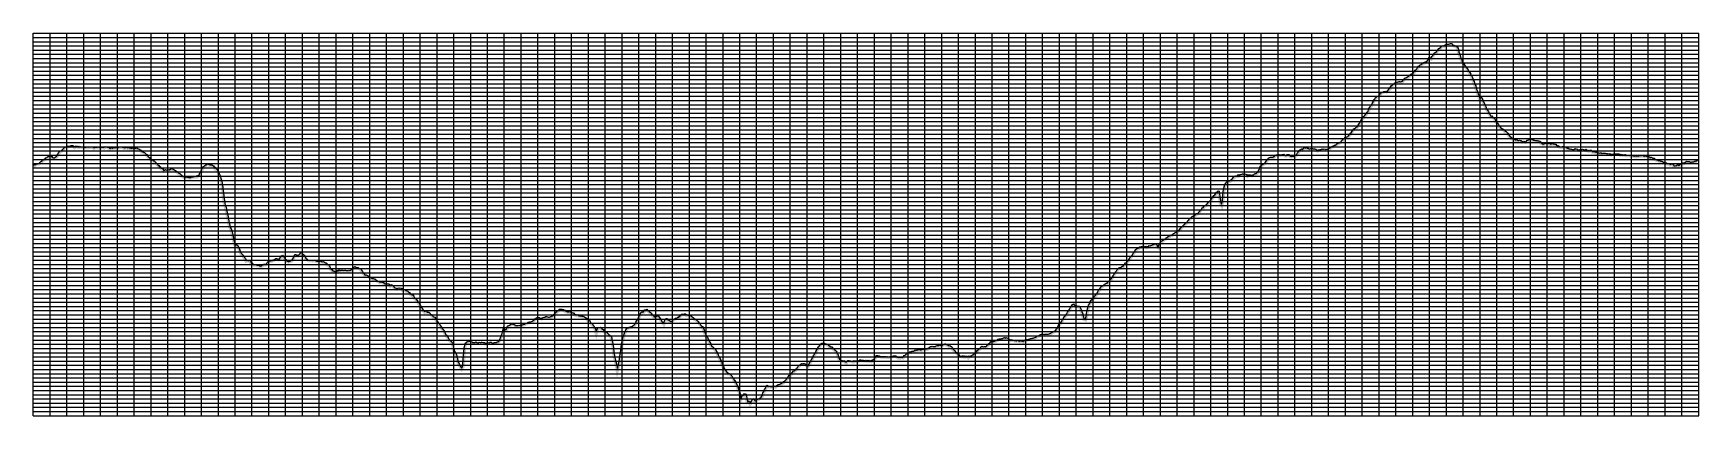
# Model space of a CAD drawing. Extents: x 471563 to 508050, y 6028961 to 6050146.
# Drawn here: x 471601 to 481495, y 6036386 to 6038660 of the extents above; entities that cross this region are included whole.
import ezdxf

# ---------------------------------------------------------------- set-up
doc = ezdxf.new("R2010")
doc.units = 0
doc.header["$LTSCALE"] = 5
doc.linetypes.add('foc-TOPO', pattern=[1, 0.2, -0.8])
for name, color, linetype in [('P-CROSSINGS-GRID', 8, 'Continuous'), ('P-CROSSINGS-GROUND', 48, 'foc-TOPO'), ('P-CROSSINGS-LINE', 3, 'Continuous')]:
    doc.layers.add(name, color=color, linetype=linetype)

msp = doc.modelspace()

# ---------------------------------------------------------------- hatches: boundary and pattern name
at = {"layer": 'P-CROSSINGS-GROUND'}
h = msp.add_hatch(dxfattribs=at)
h.set_pattern_fill('EARTH', color=256, scale=2.498679, angle=45)
h.set_pattern_definition([(45, (-62217.594, -3463.841), (0, 22.438773568), [15.86660895, -15.86660895]), (45, (-62221.802, -3459.634), (0, 22.438773568), [15.86660895, -15.86660895]), (45, (-62226.009, -3455.427), (0, 22.438773568), [15.86660895, -15.86660895]), (135, (-62226.009, -3452.622), (-22.438773568, 0), [15.86660895, -15.86660895]), (135, (-62221.802, -3448.415), (-22.438773568, 0), [15.86660895, -15.86660895]), (135, (-62217.594, -3444.208), (-22.438773568, 0), [15.86660895, -15.86660895])])
h.paths.add_polyline_path([(471600.708, 6037873.917), (471605.708, 6037879.28), (471610.708, 6037877.94), (471615.708, 6037882.19), (471620.708, 6037884.079), (471625.708, 6037884.644), (471630.708, 6037886.616), (471635.708, 6037886.963), (471640.708, 6037893.405), (471645.708, 6037896.978), (471650.708, 6037899.545), (471655.708, 6037905.021), (471660.708, 6037908.045), (471665.708, 6037910.679), (471670.708, 6037914.101), (471675.708, 6037919.312), (471680.708, 6037921.101), (471685.708, 6037926.246), (471690.708, 6037929.911), (471695.708, 6037924.324), (471700.708, 6037931.357), (471705.708, 6037931.228), (471710.708, 6037927.863), (471715.708, 6037921.947), (471720.708, 6037918.965), (471725.708, 6037919.333), (471730.708, 6037923.472), (471735.708, 6037927.582), (471737.782, 6037927.775), (471740.708, 6037931.779), (471745.708, 6037941.015), (471750.708, 6037948.412), (471755.708, 6037956.376), (471760.708, 6037960.766), (471765.774, 6037961.639), (471770.708, 6037965.704), (471775.708, 6037971.216), (471780.708, 6037975.744), (471785.708, 6037980.945), (471790.708, 6037983.732), (471795.708, 6037985.49), (471800.708, 6037988.421), (471805.708, 6037989.538), (471810.708, 6037988.651), (471815.708, 6037989.696), (471820.708, 6037990.445), (471825.708, 6037992.925), (471830.708, 6037991.719), (471835.708, 6037992.718), (471840.708, 6037988.163), (471845.708, 6037983.855), (471850.708, 6037989.326), (471855.708, 6037987.931), (471860.708, 6037988.037), (471865.708, 6037986.468), (471870.708, 6037989.24), (471875.708, 6037984.994), (471880.708, 6037985.991), (471885.708, 6037985.163), (471890.708, 6037985.071), (471895.253, 6037984.7), (471900.708, 6037983.191), (471905.708, 6037982.842), (471910.708, 6037983.603), (471915.708, 6037982.875), (471920.708, 6037983.843), (471925.708, 6037982.722), (471930.708, 6037984.706), (471935.708, 6037985.028), (471940.708, 6037984.72), (471945.708, 6037984.467), (471950.708, 6037985.69), (471955.708, 6037985.274), (471960.708, 6037979.746), (471965.708, 6037982.489), (471970.708, 6037982.048), (471975.708, 6037983.39), (471980.708, 6037982.618), (471985.708, 6037984.265), (471990.708, 6037982.623), (471995.708, 6037980.91), (472000.708, 6037982.185), (472005.708, 6037981.247), (472010.708, 6037983.325), (472015.708, 6037983.01), (472020.708, 6037980.675), (472025.708, 6037987.005), (472030.636, 6037985.485), (472035.708, 6037985.204), (472040.708, 6037982.473), (472045.708, 6037982.328), (472050.708, 6037979.98), (472055.708, 6037975.389), (472060.708, 6037978.934), (472065.708, 6037980.716), (472070.708, 6037977.734), (472075.708, 6037979.478), (472080.708, 6037980.428), (472085.708, 6037979.774), (472090.708, 6037981.661), (472095.708, 6037982.257), (472100.708, 6037983.313), (472105.708, 6037980.883), (472110.708, 6037983.945), (472115.708, 6037984.389), (472120.708, 6037985.134), (472125.708, 6037984.691), (472130.708, 6037982.885), (472135.708, 6037983.524), (472140.708, 6037978.788), (472145.708, 6037980.749), (472150.708, 6037980.005), (472155.708, 6037982.521), (472160.708, 6037979.326), (472165.708, 6037982.657), (472170.708, 6037981.078), (472175.708, 6037977.346), (472180.708, 6037978.243), (472185.708, 6037975.551), (472190.708, 6037979.267), (472195.708, 6037977.09), (472200.708, 6037976.542), (472205.708, 6037976.014), (472210.708, 6037977.51), (472215.708, 6037977.876), (472220.708, 6037974.339), (472225.708, 6037973.726), (472230.708, 6037970.835), (472235.708, 6037966.245), (472240.708, 6037964.748), (472245.708, 6037956.955), (472250.708, 6037954.675), (472255.708, 6037953.883), (472260.708, 6037950.203), (472265.708, 6037947.633), (472270.708, 6037941.265), (472275.708, 6037938.832), (472280.708, 6037930.078), (472285.708, 6037926.096), (472290.708, 6037921.153), (472295.708, 6037915.594), (472300.708, 6037911.514), (472305.708, 6037906.212), (472310.708, 6037907.328), (472315.708, 6037901.991), (472320.708, 6037898.678), (472325.708, 6037896.063), (472330.708, 6037889.667), (472335.708, 6037886.521), (472340.708, 6037877.791), (472345.708, 6037872.842), (472350.708, 6037867.17), (472355.708, 6037865.58), (472360.708, 6037857.541), (472365.708, 6037856.321), (472370.708, 6037853.103), (472375.708, 6037844.338), (472380.708, 6037846.667), (472385.708, 6037850.37), (472390.708, 6037848.208), (472395.708, 6037845.915), (472400.708, 6037848.065), (472405.708, 6037849.899), (472410.708, 6037848.574), (472415.708, 6037851.372), (472420.708, 6037855.133), (472425.708, 6037855.858), (472430.708, 6037852.648), (472435.708, 6037849.596), (472440.708, 6037846.699), (472445.708, 6037843.188), (472450.708, 6037839.729), (472455.708, 6037837.328), (472460.708, 6037832.213), (472465.708, 6037828.165), (472470.708, 6037826.739), (472475.708, 6037821.523), (472480.708, 6037815.388), (472485.708, 6037810.181), (472490.708, 6037808.561), (472495.708, 6037807.492), (472500.708, 6037804.313), (472505.708, 6037804.545), (472506.296, 6037805.6), (472510.708, 6037805.858), (472515.708, 6037805.193), (472520.708, 6037804.382), (472525.708, 6037803.075), (472530.708, 6037801.856), (472535.708, 6037803.052), (472540.708, 6037806.1), (472545.708, 6037807.23), (472550.708, 6037806.888), (472555.708, 6037807.645), (472560.708, 6037810.109), (472565.708, 6037808.787), (472570.708, 6037809.562), (472571.727, 6037808.922), (472575.708, 6037813.78), (472580.708, 6037814.814), (472585.708, 6037818.729), (472590.708, 6037829.54), (472595.708, 6037837.465), (472597.123, 6037842.598), (472600.708, 6037849.386), (472605.708, 6037857.831), (472610.708, 6037866.96), (472615.708, 6037870.039), (472620.708, 6037874.246), (472625.708, 6037877.882), (472630.708, 6037880.679), (472635.708, 6037883.828), (472640.708, 6037882.175), (472645.708, 6037879.192), (472650.708, 6037878.187), (472655.708, 6037877.712), (472660.708, 6037877.051), (472665.708, 6037875.358), (472670.708, 6037870.847), (472675.708, 6037865.696), (472677.941, 6037862.555), (472680.708, 6037865.688), (472685.708, 6037857.076), (472690.708, 6037853.301), (472695.708, 6037845.492), (472700.708, 6037835.673), (472705.708, 6037826.306), (472710.708, 6037814.199), (472713.492, 6037805.865), (472715.708, 6037799.374), (472720.708, 6037779.926), (472725.708, 6037757.713), (472730.708, 6037711.953), (472735.708, 6037662.366), (472740.708, 6037638.669), (472745.708, 6037626.274), (472750.708, 6037601.387), (472755.708, 6037579.737), (472760.708, 6037554.228), (472765.708, 6037527.63), (472770.708, 6037506.748), (472775.708, 6037496.885), (472780.708, 6037487.118), (472785.708, 6037464.33), (472790.708, 6037439.468), (472795.708, 6037414.078), (472800.708, 6037402.439), (472805.708, 6037402.829), (472810.708, 6037402.627), (472815.708, 6037397.168), (472820.708, 6037389.952), (472825.708, 6037377.288), (472830.708, 6037364.902), (472835.708, 6037352.068), (472840.708, 6037346.723), (472845.708, 6037342.678), (472850.708, 6037335.877), (472855.708, 6037326.199), (472860.708, 6037320.188), (472865.708, 6037308.61), (472870.708, 6037311.295), (472875.708, 6037308.994), (472880.708, 6037309.085), (472885.708, 6037309.983), (472890.708, 6037305.496), (472895.708, 6037295.656), (472900.708, 6037297.295), (472905.708, 6037288.465), (472910.708, 6037286.119), (472915.708, 6037283.523), (472920.708, 6037285.513), (472925.708, 6037284.976), (472930.708, 6037281.378), (472935.708, 6037281.056), (472940.708, 6037281.694), (472945.708, 6037278.15), (472950.708, 6037275.357), (472955.708, 6037277.582), (472960.708, 6037282.643), (472965.708, 6037282.381), (472970.708, 6037286.138), (472975.708, 6037287.639), (472980.708, 6037286.481), (472985.708, 6037289.078), (472990.708, 6037297.682), (472995.708, 6037302.003), (473000.708, 6037305.237), (473005.708, 6037306.58), (473010.708, 6037307.74), (473015.708, 6037308.648), (473016.976, 6037308.334), (473020.708, 6037309.678), (473025.708, 6037313.268), (473030.708, 6037313.819), (473035.708, 6037317.317), (473040.708, 6037321.346), (473045.708, 6037320.225), (473050.708, 6037319.468), (473055.708, 6037315.944), (473060.708, 6037316.666), (473065.708, 6037323.13), (473070.708, 6037330.431), (473075.708, 6037338.684), (473076.367, 6037339.078), (473080.708, 6037340.712), (473085.708, 6037335.495), (473090.708, 6037327.931), (473095.708, 6037321.393), (473100.708, 6037314.545), (473105.708, 6037308.937), (473110.708, 6037304.683), (473115.708, 6037303.434), (473120.708, 6037303.672), (473125.708, 6037305.315), (473130.708, 6037306.6), (473135.708, 6037310.14), (473140.708, 6037316.231), (473145.708, 6037324.729), (473150.708, 6037336.768), (473155.708, 6037345.24), (473160.708, 6037345.311), (473165.708, 6037340.354), (473170.708, 6037342.075), (473175.708, 6037339.715), (473180.708, 6037343.64), (473185.708, 6037350.348), (473190.708, 6037356.455), (473195.708, 6037355.422), (473200.708, 6037349.443), (473205.708, 6037345.589), (473210.708, 6037339.751), (473215.347, 6037331.764), (473220.708, 6037322.075), (473225.708, 6037319.412), (473230.708, 6037314.082), (473235.708, 6037311.156), (473240.708, 6037310.79), (473245.708, 6037311.643), (473250.708, 6037310.644), (473255.708, 6037311.547), (473260.708, 6037309.507), (473265.708, 6037311.309), (473270.708, 6037310.413), (473275.708, 6037308.845), (473280.708, 6037306.548), (473285.708, 6037305.229), (473290.708, 6037305.231), (473295.708, 6037304.448), (473300.708, 6037303.559), (473305.708, 6037304.033), (473310.708, 6037302.775), (473315.708, 6037302.123), (473320.708, 6037300.935), (473325.708, 6037303.038), (473330.708, 6037298.39), (473335.708, 6037295.638), (473340.708, 6037294.455), (473345.708, 6037288.24), (473350.708, 6037284.57), (473355.708, 6037282.369), (473360.708, 6037276.551), (473365.708, 6037261.864), (473370.708, 6037257.485), (473375.708, 6037253.199), (473380.708, 6037247.668), (473385.708, 6037246.267), (473390.708, 6037245.049), (473395.926, 6037242.521), (473400.708, 6037240.222), (473405.708, 6037245.254), (473410.708, 6037251.239), (473415.708, 6037248.155), (473420.708, 6037253.66), (473425.708, 6037248.548), (473430.708, 6037251.829), (473435.708, 6037252.38), (473440.708, 6037251.654), (473445.708, 6037249.407), (473450.708, 6037251.498), (473455.708, 6037250.987), (473460.708, 6037250.294), (473465.708, 6037248.658), (473470.708, 6037248.872), (473475.708, 6037251.054), (473480.708, 6037250.302), (473485.708, 6037252.392), (473490.708, 6037254.478), (473495.708, 6037262.18), (473500.708, 6037263.48), (473505.708, 6037269.904), (473510.708, 6037273.742), (473515.708, 6037271.415), (473520.708, 6037267.635), (473525.663, 6037267.653), (473530.708, 6037267.79), (473535.708, 6037264.238), (473540.708, 6037261.411), (473545.708, 6037259.103), (473550.708, 6037252.314), (473555.708, 6037243.391), (473560.708, 6037235.718), (473565.708, 6037229.187), (473570.708, 6037223.11), (473575.708, 6037222.17), (473580.708, 6037224.178), (473585.708, 6037220.426), (473590.708, 6037217.809), (473595.708, 6037212.178), (473600.708, 6037210.801), (473605.708, 6037207.314), (473610.708, 6037204.475), (473615.708, 6037202.25), (473620.708, 6037201.91), (473625.708, 6037199.14), (473630.708, 6037199.906), (473633.307, 6037195.736), (473635.708, 6037194.471), (473640.708, 6037192.412), (473645.708, 6037188.166), (473650.708, 6037185.253), (473655.708, 6037183.944), (473660.708, 6037179.983), (473665.708, 6037182.301), (473670.708, 6037179.726), (473675.708, 6037179.906), (473680.708, 6037178.087), (473685.708, 6037173.113), (473690.708, 6037170.03), (473695.708, 6037172.282), (473700.708, 6037171.665), (473705.708, 6037170.941), (473710.708, 6037170.292), (473715.708, 6037167.405), (473720.708, 6037161.003), (473725.708, 6037166.881), (473730.708, 6037164.506), (473735.708, 6037161.825), (473740.708, 6037157.711), (473745.708, 6037150.138), (473750.708, 6037146.824), (473755.708, 6037144.647), (473760.708, 6037141.604), (473765.708, 6037144.414), (473770.708, 6037145.559), (473775.708, 6037145.274), (473780.708, 6037145.634), (473785.708, 6037145.239), (473790.708, 6037142.787), (473795.708, 6037135.331), (473800.708, 6037137.149), (473805.708, 6037135.769), (473810.708, 6037134.149), (473815.708, 6037129.838), (473820.708, 6037129.274), (473825.708, 6037126.288), (473830.708, 6037122.03), (473835.708, 6037119.506), (473840.708, 6037113.014), (473845.708, 6037108.111), (473850.708, 6037104.288), (473855.708, 6037104.106), (473860.708, 6037097.074), (473865.708, 6037089.768), (473870.708, 6037084.628), (473875.708, 6037079.58), (473880.708, 6037071.178), (473885.708, 6037065.19), (473890.708, 6037059.879), (473895.708, 6037050.35), (473900.708, 6037040.584), (473905.708, 6037030.76), (473910.708, 6037027.999), (473915.708, 6037017.826), (473920.708, 6037010.87), (473925.708, 6037005.172), (473930.708, 6037009.352), (473935.708, 6037008.681), (473940.708, 6037002.598), (473945.708, 6037001.855), (473950.708, 6037001.936), (473955.708, 6036997.656), (473960.708, 6036990.794), (473965.688, 6036988.227), (473970.708, 6036982.118), (473975.708, 6036976.816), (473980.708, 6036973.521), (473985.708, 6036971.788), (473990.708, 6036965.548), (473995.708, 6036956.554), (474000.708, 6036947.557), (474005.708, 6036940.482), (474010.708, 6036936.937), (474015.708, 6036927.835), (474020.708, 6036920.057), (474025.708, 6036912.395), (474030.708, 6036904.129), (474035.708, 6036901.246), (474040.708, 6036892.188), (474045.708, 6036882.251), (474050.708, 6036871.823), (474055.708, 6036865.629), (474060.708, 6036857.601), (474065.708, 6036852.033), (474070.708, 6036839.593), (474075.708, 6036834.989), (474080.708, 6036831.091), (474085.708, 6036825.275), (474090.708, 6036820.32), (474095.708, 6036803.874), (474100.708, 6036775.187), (474105.708, 6036766.284), (474110.708, 6036757.662), (474115.708, 6036749.405), (474120.708, 6036723.865), (474125.708, 6036705.035), (474130.708, 6036695.789), (474135.708, 6036684.159), (474140.708, 6036676.586), (474145.708, 6036668.999), (474150.708, 6036676.477), (474155.708, 6036741.299), (474160.708, 6036787.166), (474165.708, 6036814.439), (474170.708, 6036819.822), (474175.708, 6036823.458), (474180.708, 6036830.593), (474184.555, 6036830.914), (474185.708, 6036829.714), (474190.708, 6036828.995), (474195.708, 6036828.931), (474200.708, 6036826.631), (474205.708, 6036824.846), (474210.708, 6036822.239), (474215.708, 6036820.529), (474220.708, 6036822.322), (474225.708, 6036821.943), (474230.708, 6036825.358), (474235.708, 6036821.789), (474240.708, 6036819.337), (474245.708, 6036819.637), (474250.708, 6036822.897), (474255.708, 6036820.562), (474260.708, 6036820.733), (474263.467, 6036822.517), (474265.708, 6036823.124), (474270.708, 6036821.245), (474275.708, 6036820.943), (474280.708, 6036820.533), (474285.708, 6036817.015), (474290.708, 6036817.601), (474295.708, 6036819.486), (474300.708, 6036818.857), (474305.708, 6036820.57), (474310.708, 6036820.312), (474315.708, 6036823.149), (474320.708, 6036823.099), (474325.708, 6036820.178), (474330.708, 6036817.55), (474335.708, 6036820.086), (474337.712, 6036820.106), (474340.708, 6036820.671), (474345.708, 6036820.528), (474350.708, 6036821.149), (474355.708, 6036824.831), (474360.708, 6036825.578), (474365.708, 6036829.431), (474370.708, 6036835.87), (474374.345, 6036844.498), (474375.708, 6036850.102), (474380.708, 6036863.218), (474385.708, 6036874.993), (474390.708, 6036889.956), (474395.708, 6036916.162), (474400.708, 6036894.632), (474405.708, 6036898.516), (474410.708, 6036898.022), (474415.708, 6036915.706), (474420.708, 6036920.93), (474425.708, 6036921.477), (474430.708, 6036925.052), (474435.708, 6036927.638), (474437.268, 6036928.597), (474440.708, 6036929.848), (474445.708, 6036931.968), (474450.708, 6036931.105), (474455.708, 6036931.308), (474460.708, 6036927.132), (474465.708, 6036922.543), (474469.983, 6036922.429), (474470.708, 6036921.88), (474475.708, 6036921.474), (474480.708, 6036923.355), (474485.708, 6036924.268), (474490.708, 6036923.45), (474495.708, 6036924.237), (474500.708, 6036920.453), (474505.708, 6036925.849), (474510.708, 6036929.021), (474515.708, 6036929.811), (474520.708, 6036930.465), (474525.708, 6036935.012), (474530.573, 6036935.614), (474535.708, 6036938.072), (474540.708, 6036943.06), (474545.708, 6036942.112), (474550.708, 6036944.47), (474555.708, 6036943.659), (474560.708, 6036945.893), (474565.708, 6036948.733), (474570.708, 6036952.738), (474575.708, 6036955.222), (474580.708, 6036962.186), (474585.708, 6036964.377), (474587.706, 6036966.406), (474590.708, 6036970.758), (474595.708, 6036969.27), (474600.708, 6036969.496), (474605.708, 6036969.246), (474610.708, 6036967.01), (474615.708, 6036967.211), (474620.708, 6036965.494), (474625.708, 6036968.233), (474629.08, 6036970.184), (474630.708, 6036969.148), (474635.708, 6036972.791), (474640.708, 6036971.189), (474645.708, 6036975.984), (474650.708, 6036975.314), (474655.708, 6036973.229), (474660.708, 6036971.154), (474665.708, 6036971.693), (474670.708, 6036973.332), (474675.708, 6036975.844), (474680.708, 6036979.256), (474685.708, 6036980.071), (474690.708, 6036984.479), (474695.708, 6036990.206), (474700.708, 6036996.356), (474705.708, 6037002.374), (474710.708, 6037005.219), (474715.708, 6037009.044), (474720.708, 6037012.148), (474725.708, 6037020.287), (474730.708, 6037018.73), (474735.708, 6037019.488), (474740.708, 6037019.723), (474745.708, 6037016.94), (474750.708, 6037018.053), (474755.708, 6037013.179), (474760.708, 6037012.841), (474765.708, 6037006.548), (474770.708, 6037006.83), (474775.708, 6037003.58), (474780.708, 6037003.937), (474785.708, 6037004.91), (474790.708, 6037002.936), (474795.708, 6037001.023), (474800.708, 6037000.42), (474805.708, 6036998.321), (474810.708, 6036997.387), (474815.708, 6036990.663), (474820.708, 6036987.757), (474825.708, 6036988.437), (474830.708, 6036985.346), (474835.708, 6036987.055), (474840.708, 6036981.788), (474845.708, 6036980.635), (474850.708, 6036980.884), (474855.708, 6036980), (474860.708, 6036977.337), (474865.708, 6036977.75), (474870.708, 6036975.026), (474875.708, 6036974.625), (474880.708, 6036970.094), (474885.708, 6036967.133), (474890.708, 6036963.176), (474895.708, 6036957.245), (474900.708, 6036951.035), (474905.708, 6036953.712), (474910.708, 6036941.964), (474915.708, 6036934.606), (474920.708, 6036935.461), (474925.708, 6036925.874), (474930.708, 6036920.019), (474935.708, 6036911.542), (474940.708, 6036902.982), (474945.708, 6036884.648), (474950.708, 6036901.345), (474955.708, 6036908.612), (474960.708, 6036910.6), (474965.708, 6036911.471), (474970.708, 6036911.646), (474975.708, 6036905.963), (474980.708, 6036899.914), (474985.708, 6036899.224), (474990.708, 6036893.347), (474995.708, 6036885.69), (475000.708, 6036885.362), (475005.708, 6036885.529), (475010.708, 6036878.676), (475015.708, 6036872.077), (475020.708, 6036868.734), (475025.708, 6036864.015), (475030.708, 6036860.04), (475035.708, 6036855.335), (475040.708, 6036833.189), (475045.708, 6036807.6), (475050.708, 6036765.122), (475055.708, 6036732.795), (475060.708, 6036717.25), (475065.708, 6036694.127), (475070.708, 6036666.246), (475075.708, 6036683.887), (475080.708, 6036709.228), (475085.708, 6036740.506), (475090.708, 6036775.632), (475095.708, 6036810.6), (475100.708, 6036839.24), (475105.708, 6036856.334), (475107.604, 6036862.932), (475110.708, 6036871.244), (475115.708, 6036885.293), (475120.708, 6036897.468), (475125.708, 6036902.551), (475130.708, 6036907.678), (475135.708, 6036909.228), (475140.708, 6036912.182), (475145.708, 6036913.361), (475150.708, 6036915.612), (475155.708, 6036915.111), (475160.708, 6036918.834), (475165.708, 6036922.985), (475170.708, 6036925.66), (475175.708, 6036932.524), (475180.708, 6036941.717), (475185.708, 6036951.917), (475190.708, 6036958.118), (475195.708, 6036970.414), (475200.708, 6036980.278), (475205.708, 6036989.311), (475210.708, 6036999.082), (475215.708, 6037003.234), (475216.889, 6037002.946), (475220.708, 6037002.467), (475225.708, 6037004.414), (475230.708, 6037015.684), (475235.708, 6037016.319), (475240.708, 6037016.332), (475245.708, 6037018.615), (475250.708, 6037013.686), (475251.268, 6037013.712), (475255.708, 6037009.059), (475260.708, 6037006.242), (475265.708, 6037002.537), (475270.708, 6036995.765), (475275.708, 6036989.905), (475280.708, 6036984.121), (475285.332, 6036980.09), (475290.708, 6036972.755), (475295.708, 6036975.149), (475300.708, 6036976.776), (475305.708, 6036978.798), (475310.708, 6036981.312), (475314.464, 6036979.999), (475315.708, 6036978.728), (475320.708, 6036970.237), (475325.708, 6036964.213), (475330.708, 6036955.907), (475335.708, 6036946.197), (475340.708, 6036940.317), (475345.708, 6036934.566), (475350.708, 6036950.203), (475355.708, 6036958.813), (475360.708, 6036964.119), (475365.708, 6036964.651), (475370.708, 6036956.557), (475375.708, 6036954.341), (475380.708, 6036951.878), (475385.708, 6036948.713), (475390.708, 6036945.161), (475392.562, 6036945.302), (475395.708, 6036948.163), (475400.708, 6036954.959), (475405.708, 6036959.635), (475410.708, 6036963.081), (475415.708, 6036965.265), (475420.708, 6036965.975), (475425.708, 6036968.887), (475430.708, 6036972.01), (475435.708, 6036972.775), (475440.708, 6036978.364), (475445.708, 6036982.482), (475450.708, 6036989.356), (475455.708, 6036989.472), (475460.708, 6036990.765), (475465.708, 6036989.923), (475470.708, 6036991.713), (475475.708, 6036991.106), (475480.708, 6036986.323), (475485.708, 6036987.351), (475490.708, 6036984.215), (475495.708, 6036982.715), (475497.395, 6036983.289), (475500.708, 6036985.014), (475505.708, 6036981.226), (475510.708, 6036978.804), (475515.708, 6036973.605), (475520.708, 6036970.639), (475525.708, 6036966.698), (475530.708, 6036961.927), (475535.708, 6036959.749), (475540.708, 6036956.609), (475545.708, 6036952.456), (475550.708, 6036946.64), (475555.708, 6036940.517), (475560.708, 6036933.966), (475565.708, 6036927.092), (475570.708, 6036921.135), (475575.708, 6036916.25), (475580.708, 6036911.063), (475585.708, 6036895.945), (475590.708, 6036883.244), (475595.708, 6036868.271), (475600.708, 6036858.561), (475605.708, 6036852.34), (475610.708, 6036841.684), (475615.708, 6036834.063), (475620.708, 6036822.45), (475625.708, 6036815.213), (475630.708, 6036801.445), (475635.708, 6036797.591), (475640.708, 6036794.276), (475645.708, 6036788.548), (475650.708, 6036784.844), (475655.708, 6036777.872), (475660.263, 6036767.377), (475665.708, 6036758.605), (475670.708, 6036747.641), (475675.708, 6036735.282), (475680.708, 6036726.12), (475685.708, 6036714.236), (475690.708, 6036705.513), (475692.108, 6036701.749), (475695.708, 6036691.332), (475700.708, 6036680.393), (475705.708, 6036666.23), (475710.708, 6036659.572), (475715.708, 6036652.735), (475720.708, 6036645.899), (475725.412, 6036643.277), (475730.708, 6036638.568), (475735.708, 6036637.866), (475740.708, 6036635.962), (475745.708, 6036630.091), (475750.708, 6036622.658), (475755.708, 6036615.854), (475760.708, 6036608.59), (475765.708, 6036598.349), (475766.989, 6036597.616), (475770.708, 6036591.021), (475775.708, 6036580.763), (475780.708, 6036571.009), (475785.708, 6036560.492), (475790.708, 6036545.701), (475795.708, 6036530.553), (475800.708, 6036515.978), (475805.708, 6036491.233), (475810.708, 6036501.945), (475815.708, 6036508.86), (475820.708, 6036508.778), (475825.708, 6036517.487), (475829.841, 6036516.699), (475830.708, 6036515.935), (475835.708, 6036513.61), (475840.708, 6036489.7), (475845.708, 6036468.834), (475850.708, 6036469.998), (475851.561, 6036471.912), (475855.708, 6036474.024), (475860.708, 6036461.499), (475865.708, 6036468.889), (475870.708, 6036479.344), (475875.708, 6036484.471), (475880.708, 6036489.089), (475885.708, 6036478.964), (475890.708, 6036472.205), (475895.708, 6036476.917), (475900.708, 6036483.323), (475905.708, 6036484.913), (475910.708, 6036486.668), (475915.708, 6036490.529), (475920.708, 6036492.787), (475925.708, 6036495.542), (475930.708, 6036505.952), (475935.708, 6036522.964), (475940.708, 6036529.401), (475945.708, 6036541.445), (475950.708, 6036550.308), (475955.708, 6036562.834), (475960.708, 6036568.033), (475965.708, 6036562.554), (475970.708, 6036560.652), (475975.708, 6036562.554), (475980.708, 6036559.503), (475985.708, 6036559.726), (475990.708, 6036560.197), (475995.708, 6036563.68), (476000.708, 6036561.726), (476005.708, 6036563.424), (476010.708, 6036559.645), (476015.708, 6036564.178), (476020.708, 6036568.567), (476025.708, 6036570.856), (476030.708, 6036572.601), (476035.708, 6036574.624), (476040.708, 6036575.892), (476045.708, 6036579.863), (476050.708, 6036581.475), (476054.812, 6036582.794), (476055.708, 6036584.441), (476060.708, 6036589.855), (476065.708, 6036593.475), (476070.708, 6036597.816), (476075.708, 6036604.007), (476080.708, 6036611.667), (476085.708, 6036619.369), (476090.708, 6036626.865), (476095.708, 6036626.02), (476100.708, 6036634.511), (476105.708, 6036637.547), (476110.708, 6036645.938), (476115.708, 6036650.086), (476120.708, 6036653.455), (476125.708, 6036655.039), (476130.708, 6036660.401), (476135.708, 6036669.007), (476140.708, 6036673.178), (476145.708, 6036681.153), (476150.708, 6036686.1), (476155.708, 6036688.654), (476160.708, 6036691.809), (476165.708, 6036695.962), (476170.708, 6036695.391), (476175.708, 6036695.722), (476180.708, 6036695.777), (476185.708, 6036694.141), (476190.708, 6036689.963), (476195.342, 6036687.404), (476200.708, 6036683.589), (476202.868, 6036681.584), (476205.708, 6036685.651), (476210.708, 6036697.256), (476215.708, 6036706.667), (476220.708, 6036716.95), (476225.708, 6036722.934), (476230.708, 6036732.356), (476235.708, 6036742.331), (476240.708, 6036750.59), (476245.708, 6036758.482), (476250.708, 6036768.453), (476255.708, 6036776.996), (476260.708, 6036786.577), (476265.708, 6036794.645), (476270.708, 6036800.015), (476275.708, 6036808.139), (476280.708, 6036813.275), (476285.708, 6036816.571), (476290.708, 6036817.214), (476295.708, 6036817.432), (476300.708, 6036818.083), (476302.525, 6036816.782), (476305.708, 6036813.395), (476310.708, 6036813.281), (476315.708, 6036811.307), (476320.708, 6036809.745), (476325.708, 6036805.535), (476330.708, 6036800.656), (476335.708, 6036795.668), (476340.708, 6036794.637), (476345.708, 6036795.128), (476350.708, 6036787.168), (476351.737, 6036786.754), (476355.708, 6036785.213), (476360.708, 6036778.7), (476365.708, 6036776.038), (476370.708, 6036770.57), (476375.708, 6036764.1), (476380.708, 6036752.217), (476385.708, 6036732.38), (476390.708, 6036723.006), (476395.708, 6036719.131), (476400.708, 6036717.077), (476405.708, 6036714.932), (476410.708, 6036712.606), (476415.708, 6036714.398), (476420.708, 6036708.486), (476425.708, 6036705.831), (476430.708, 6036703.584), (476435.708, 6036710.563), (476440.708, 6036714.737), (476445.708, 6036714.12), (476450.708, 6036713.212), (476455.708, 6036713.036), (476460.708, 6036710.505), (476465.708, 6036709.196), (476470.708, 6036712.411), (476475.708, 6036709.099), (476480.708, 6036713.665), (476485.708, 6036711.567), (476490.708, 6036711.546), (476495.708, 6036713.547), (476500.708, 6036710.972), (476505.708, 6036714.762), (476510.708, 6036717.799), (476515.708, 6036717.404), (476520.708, 6036715.923), (476525.708, 6036715.597), (476530.708, 6036715.882), (476535.708, 6036714.248), (476540.708, 6036715.259), (476545.708, 6036715.794), (476550.708, 6036714.243), (476555.708, 6036715.993), (476560.708, 6036713.179), (476565.708, 6036716.55), (476570.708, 6036712.725), (476575.708, 6036714.689), (476580.708, 6036711.203), (476585.708, 6036716.136), (476590.708, 6036720.566), (476595.708, 6036722.057), (476600.708, 6036728.84), (476605.708, 6036741.146), (476610.708, 6036743.925), (476615.708, 6036744.286), (476620.708, 6036742.524), (476625.708, 6036741.429), (476630.708, 6036740.996), (476635.708, 6036739.034), (476640.708, 6036738.117), (476645.708, 6036738.132), (476650.708, 6036738), (476655.708, 6036737.465), (476660.708, 6036737.319), (476665.708, 6036738.576), (476670.708, 6036736.782), (476675.708, 6036738.555), (476680.708, 6036736.376), (476685.708, 6036736.96), (476690.708, 6036738.678), (476695.708, 6036738.412), (476700.708, 6036738.877), (476705.708, 6036740.907), (476710.708, 6036741.826), (476715.708, 6036742.829), (476720.708, 6036742.426), (476725.708, 6036742.776), (476730.708, 6036738.789), (476735.708, 6036734.4), (476740.708, 6036732.156), (476745.708, 6036734.748), (476750.708, 6036731.448), (476755.708, 6036734.05), (476760.708, 6036734.498), (476765.708, 6036732.639), (476770.708, 6036737.716), (476775.708, 6036743.668), (476780.708, 6036745.394), (476785.708, 6036750.664), (476790.708, 6036756.448), (476795.708, 6036759.859), (476800.708, 6036761.249), (476805.708, 6036764.695), (476810.708, 6036767.487), (476815.708, 6036765.751), (476820.708, 6036770.739), (476825.708, 6036770.029), (476830.708, 6036770.32), (476835.708, 6036773.713), (476840.708, 6036777.049), (476845.708, 6036774.466), (476850.708, 6036777.27), (476855.708, 6036778.128), (476860.708, 6036779.198), (476865.708, 6036779.541), (476870.708, 6036778.503), (476875.708, 6036776.883), (476880.708, 6036780.496), (476885.708, 6036781.718), (476890.708, 6036781.281), (476895.708, 6036783.409), (476900.708, 6036784.259), (476905.708, 6036783.701), (476910.708, 6036783.994), (476915.708, 6036786.766), (476920.708, 6036789.781), (476925.708, 6036794.118), (476930.708, 6036797.94), (476935.708, 6036797.527), (476940.708, 6036798.799), (476945.708, 6036796.874), (476950.708, 6036798.369), (476955.708, 6036797.915), (476960.708, 6036798.35), (476965.708, 6036800.648), (476970.708, 6036802.959), (476975.708, 6036803.491), (476980.708, 6036802.664), (476985.708, 6036806.016), (476990.708, 6036803.825), (476995.708, 6036805.353), (477000.708, 6036806.288), (477005.708, 6036810.375), (477010.708, 6036811.256), (477015.708, 6036813.793), (477020.708, 6036813.152), (477022.181, 6036812.022), (477025.708, 6036808.902), (477030.708, 6036806.797), (477035.708, 6036805.916), (477040.708, 6036801.934), (477045.708, 6036802.746), (477050.708, 6036800.141), (477055.708, 6036797.538), (477060.708, 6036790.525), (477065.708, 6036781.351), (477070.708, 6036777.251), (477075.708, 6036770.973), (477080.708, 6036765.333), (477085.708, 6036762.752), (477090.708, 6036756.024), (477095.708, 6036753.14), (477100.708, 6036745.647), (477105.708, 6036742.408), (477110.708, 6036740.838), (477115.708, 6036739.905), (477120.708, 6036742.911), (477125.708, 6036741.961), (477130.708, 6036738.769), (477135.708, 6036742.463), (477140.708, 6036739.011), (477145.708, 6036739.847), (477150.708, 6036740.009), (477155.708, 6036734.752), (477160.708, 6036741.203), (477165.708, 6036740.557), (477170.708, 6036742.63), (477175.708, 6036741.701), (477180.708, 6036747.42), (477185.708, 6036748.366), (477190.708, 6036753.374), (477195.708, 6036760.212), (477200.708, 6036765.837), (477205.708, 6036770.322), (477210.708, 6036775.098), (477215.708, 6036779.853), (477220.708, 6036783.885), (477225.708, 6036787.164), (477230.708, 6036795.224), (477235.708, 6036799.882), (477239.756, 6036798.377), (477240.708, 6036798.517), (477245.708, 6036794.781), (477250.708, 6036796.953), (477255.708, 6036797.509), (477260.708, 6036796.381), (477265.708, 6036802.211), (477270.708, 6036806.665), (477275.708, 6036810.455), (477280.708, 6036814.913), (477285.708, 6036821.856), (477290.708, 6036827.18), (477295.708, 6036827.794), (477300.708, 6036828.201), (477305.708, 6036828.235), (477310.708, 6036829.616), (477315.708, 6036834.039), (477320.708, 6036833.49), (477325.708, 6036835.479), (477330.708, 6036841.873), (477335.708, 6036840.651), (477340.708, 6036842.268), (477345.708, 6036842.645), (477350.708, 6036842.969), (477355.708, 6036844.483), (477360.708, 6036845.917), (477365.708, 6036849.775), (477370.708, 6036851.334), (477375.708, 6036848.025), (477380.708, 6036851.115), (477385.708, 6036849.291), (477390.708, 6036847.899), (477395.708, 6036845.328), (477400.708, 6036839.651), (477405.708, 6036835.583), (477410.708, 6036838.723), (477415.708, 6036836.783), (477420.708, 6036835.951), (477425.708, 6036836.083), (477430.708, 6036833.645), (477435.708, 6036832.444), (477440.708, 6036831.92), (477445.708, 6036834.784), (477450.708, 6036836.148), (477455.708, 6036831.532), (477460.708, 6036829.545), (477465.708, 6036833.94), (477470.708, 6036832.214), (477475.708, 6036830.849), (477480.708, 6036827.384), (477485.708, 6036830.692), (477490.708, 6036834.095), (477495.708, 6036838.969), (477500.708, 6036839.326), (477505.708, 6036839.249), (477510.708, 6036840.137), (477515.708, 6036841.035), (477520.708, 6036842.404), (477525.708, 6036845.997), (477530.708, 6036845.904), (477535.708, 6036846.299), (477540.708, 6036847.233), (477545.708, 6036849.487), (477550.708, 6036851.076), (477555.708, 6036853.482), (477560.708, 6036857.253), (477565.708, 6036858.344), (477570.708, 6036861.728), (477575.708, 6036862.024), (477580.708, 6036866.182), (477585.708, 6036868.282), (477590.708, 6036871.335), (477595.708, 6036871.836), (477600.708, 6036871.194), (477605.708, 6036869.707), (477610.708, 6036870.703), (477615.708, 6036870.639), (477620.708, 6036870.544), (477625.708, 6036871.155), (477630.708, 6036871.792), (477635.708, 6036872.914), (477640.708, 6036875.829), (477645.708, 6036876.549), (477650.708, 6036879.868), (477655.708, 6036882.261), (477660.708, 6036886.948), (477665.708, 6036888.353), (477670.708, 6036889.946), (477675.708, 6036894.975), (477680.708, 6036905.029), (477685.708, 6036908.648), (477690.708, 6036920.077), (477695.708, 6036929.885), (477700.708, 6036935.392), (477705.708, 6036941.051), (477710.708, 6036948.698), (477715.708, 6036959.682), (477720.708, 6036966.873), (477725.708, 6036976.811), (477730.708, 6036980.449), (477735.708, 6036988.357), (477740.708, 6036994.702), (477745.708, 6037002.472), (477750.708, 6037008.871), (477755.708, 6037015.178), (477760.708, 6037026.774), (477765.708, 6037034.678), (477766.697, 6037035.532), (477770.708, 6037040.994), (477775.708, 6037047.376), (477780.708, 6037050.697), (477785.708, 6037045.977), (477790.708, 6037039.848), (477795.708, 6037039.651), (477800.708, 6037038.955), (477805.708, 6037037.478), (477810.708, 6037037.702), (477815.708, 6037036.949), (477820.708, 6037029.571), (477825.708, 6037016.996), (477830.708, 6037006.043), (477835.708, 6036990.844), (477840.708, 6036972.068), (477845.708, 6036960.765), (477850.708, 6036959.047), (477855.708, 6036975.681), (477860.708, 6037008.348), (477865.708, 6037027.589), (477870.708, 6037042.715), (477875.708, 6037050.699), (477880.708, 6037062.567), (477885.708, 6037072.688), (477890.708, 6037075.291), (477895.708, 6037083.61), (477900.708, 6037087.89), (477905.708, 6037096.024), (477910.708, 6037102.125), (477915.708, 6037108.794), (477920.708, 6037115.429), (477925.708, 6037124.477), (477930.708, 6037135.784), (477935.708, 6037138.009), (477940.708, 6037146.871), (477945.708, 6037154.641), (477950.708, 6037156.121), (477955.708, 6037161.111), (477960.708, 6037165.118), (477965.708, 6037168.563), (477970.708, 6037169.933), (477975.708, 6037173.61), (477980.708, 6037174.849), (477985.708, 6037181.092), (477990.708, 6037185.362), (477995.708, 6037190.183), (478000.708, 6037195.676), (478005.708, 6037200.725), (478010.708, 6037208.549), (478015.708, 6037217.555), (478020.708, 6037226.511), (478025.708, 6037233.238), (478030.708, 6037240.877), (478035.708, 6037247.16), (478040.708, 6037255.954), (478045.708, 6037261.019), (478050.708, 6037265.428), (478052.392, 6037265.823), (478055.708, 6037266.405), (478060.708, 6037266.397), (478065.708, 6037271.161), (478070.708, 6037274.264), (478075.708, 6037275.948), (478080.708, 6037284.611), (478085.708, 6037289.29), (478090.708, 6037294.07), (478095.708, 6037297.581), (478100.708, 6037305.181), (478105.708, 6037308.512), (478110.708, 6037316.963), (478115.708, 6037326.57), (478120.708, 6037333.355), (478125.708, 6037336.456), (478130.708, 6037342.506), (478135.708, 6037352.296), (478140.708, 6037359.123), (478145.708, 6037365.565), (478150.708, 6037373.571), (478155.708, 6037378.252), (478160.708, 6037382.261), (478165.708, 6037383.016), (478170.708, 6037384.269), (478175.708, 6037389.885), (478180.708, 6037390.098), (478185.708, 6037391.654), (478190.708, 6037394.27), (478195.708, 6037392.809), (478200.708, 6037393.475), (478205.708, 6037392.639), (478210.708, 6037393.957), (478215.708, 6037389.608), (478220.708, 6037391.689), (478225.708, 6037392.615), (478230.708, 6037397.402), (478235.708, 6037395.481), (478240.708, 6037398.422), (478245.708, 6037399.981), (478250.708, 6037401.786), (478255.708, 6037404.284), (478260.708, 6037405.491), (478265.708, 6037407.961), (478270.708, 6037407.603), (478275.708, 6037403.38), (478280.708, 6037390.859), (478285.708, 6037387.625), (478290.708, 6037408.041), (478295.708, 6037414.519), (478300.708, 6037419.667), (478305.708, 6037425.582), (478310.708, 6037428.212), (478315.708, 6037431.91), (478320.708, 6037436.181), (478325.708, 6037438.215), (478330.708, 6037441.165), (478332.03, 6037442.856), (478335.708, 6037445.176), (478340.708, 6037449.449), (478345.708, 6037453.737), (478350.708, 6037454.838), (478355.708, 6037457.802), (478360.708, 6037462.235), (478365.708, 6037460.716), (478370.708, 6037465.781), (478375.708, 6037468.891), (478380.708, 6037471.514), (478385.708, 6037476.086), (478390.708, 6037477.93), (478395.708, 6037478.872), (478400.708, 6037485.554), (478405.708, 6037488.492), (478410.708, 6037492.067), (478415.708, 6037500.67), (478420.708, 6037506.1), (478425.708, 6037510.496), (478430.708, 6037515.565), (478435.708, 6037520.635), (478440.708, 6037523.816), (478445.708, 6037530.349), (478450.708, 6037532.409), (478455.708, 6037538.671), (478460.708, 6037546.066), (478465.708, 6037551.332), (478470.708, 6037559.747), (478475.708, 6037560.315), (478480.708, 6037564.729), (478485.708, 6037569.815), (478490.708, 6037572.965), (478495.708, 6037576.35), (478500.708, 6037578.707), (478505.708, 6037581.48), (478510.708, 6037588.433), (478515.708, 6037588.037), (478520.708, 6037590.751), (478525.708, 6037597.313), (478530.708, 6037603.168), (478535.708, 6037611.07), (478540.708, 6037614.934), (478545.708, 6037622.923), (478550.708, 6037623.745), (478555.708, 6037630.649), (478560.708, 6037636.661), (478565.708, 6037637.789), (478570.708, 6037642.306), (478575.708, 6037646.281), (478580.708, 6037654.364), (478585.708, 6037658.784), (478590.708, 6037660.426), (478595.708, 6037664.874), (478600.708, 6037675.373), (478605.708, 6037681.886), (478610.708, 6037690.121), (478615.708, 6037694.725), (478620.708, 6037698.569), (478625.708, 6037709.054), (478630.708, 6037714.433), (478635.708, 6037719.574), (478640.708, 6037722.588), (478645.708, 6037721.475), (478650.708, 6037689.317), (478655.708, 6037651.996), (478660.708, 6037643.463), (478665.708, 6037666.066), (478670.708, 6037719.48), (478675.708, 6037747.122), (478680.708, 6037760.96), (478685.708, 6037767.837), (478690.708, 6037776.168), (478695.708, 6037779.952), (478700.708, 6037780.725), (478705.708, 6037781.953), (478710.708, 6037782.542), (478715.708, 6037787.668), (478720.708, 6037792.319), (478725.708, 6037797.134), (478730.708, 6037804.424), (478735.708, 6037812.238), (478740.708, 6037808.459), (478745.708, 6037812.197), (478750.708, 6037813.264), (478755.708, 6037812.258), (478760.708, 6037820.052), (478765.708, 6037816.621), (478770.708, 6037820.54), (478775.708, 6037819.46), (478780.708, 6037822.159), (478785.708, 6037823.61), (478786.759, 6037823.771), (478790.708, 6037822.585), (478795.708, 6037822.87), (478800.708, 6037823.472), (478805.708, 6037821.328), (478806.8, 6037819.949), (478810.708, 6037819.821), (478815.708, 6037813.412), (478820.708, 6037817.492), (478825.708, 6037817.656), (478830.708, 6037819.055), (478835.708, 6037817.046), (478840.708, 6037815.691), (478845.708, 6037818.455), (478850.708, 6037818.795), (478855.708, 6037825.043), (478860.708, 6037826.061), (478865.708, 6037826.747), (478870.708, 6037830.358), (478875.708, 6037836.582), (478880.708, 6037842.93), (478885.708, 6037856.376), (478890.708, 6037868.828), (478895.708, 6037874.423), (478900.708, 6037878.616), (478905.708, 6037881.562), (478910.708, 6037884.543), (478915.708, 6037887.008), (478920.708, 6037893.664), (478925.708, 6037899.033), (478930.708, 6037908.78), (478935.708, 6037914.228), (478940.708, 6037919.112), (478945.708, 6037921.512), (478950.708, 6037922.795), (478955.708, 6037923.18), (478960.708, 6037923.526), (478965.708, 6037923.962), (478970.708, 6037925.692), (478975.708, 6037930.518), (478980.708, 6037935.803), (478985.708, 6037937.291), (478990.708, 6037936.686), (478995.708, 6037939.349), (479000.708, 6037939.491), (479005.708, 6037937.954), (479009.786, 6037936.672), (479010.708, 6037936.532), (479015.708, 6037938.017), (479020.708, 6037939.457), (479025.708, 6037940.03), (479030.708, 6037940.38), (479035.708, 6037934.723), (479040.708, 6037932.659), (479045.708, 6037933.345), (479050.708, 6037939.265), (479055.708, 6037938.197), (479060.708, 6037938.746), (479065.708, 6037931.864), (479070.708, 6037928.88), (479075.708, 6037927.114), (479080.708, 6037929.277), (479085.708, 6037929.604), (479090.708, 6037928.944), (479095.708, 6037931.267), (479100.708, 6037934.698), (479105.708, 6037938.584), (479110.708, 6037947.193), (479115.708, 6037953.336), (479120.708, 6037962.472), (479125.708, 6037966.338), (479130.708, 6037969.761), (479135.708, 6037972.444), (479140.708, 6037968.781), (479145.708, 6037972.887), (479150.708, 6037980.956), (479155.708, 6037979.23), (479160.708, 6037978.873), (479165.708, 6037980.04), (479170.708, 6037977.695), (479175.708, 6037976.287), (479180.708, 6037973.356), (479185.708, 6037973.596), (479190.708, 6037974.23), (479195.708, 6037975.279), (479200.708, 6037974.542), (479205.708, 6037972.163), (479210.708, 6037973.482), (479215.708, 6037972.944), (479220.708, 6037970.098), (479225.708, 6037965.958), (479230.708, 6037963.651), (479235.708, 6037967.714), (479240.708, 6037967.826), (479245.708, 6037969.747), (479250.708, 6037969.537), (479255.708, 6037971.879), (479260.708, 6037970.255), (479265.708, 6037971.836), (479270.708, 6037972.043), (479275.708, 6037971.213), (479280.708, 6037969.862), (479285.708, 6037971.137), (479290.708, 6037971.315), (479295.708, 6037972.502), (479300.708, 6037977.617), (479305.708, 6037978.423), (479310.708, 6037982.421), (479315.708, 6037987.395), (479320.708, 6037988.137), (479325.708, 6037990.659), (479330.708, 6037994.26), (479335.708, 6037995.493), (479340.708, 6037998.485), (479345.708, 6038002.472), (479350.708, 6038004.83), (479355.708, 6038008.123), (479360.708, 6038009.384), (479365.708, 6038012.997), (479370.708, 6038016.011), (479375.708, 6038023.664), (479380.708, 6038027.888), (479385.708, 6038032.79), (479390.708, 6038034.812), (479395.708, 6038039.446), (479400.708, 6038042.948), (479405.708, 6038044.045), (479410.708, 6038047.041), (479415.708, 6038050.539), (479420.708, 6038058.895), (479425.708, 6038065.137), (479430.708, 6038068.615), (479435.708, 6038078.393), (479440.708, 6038084.279), (479445.708, 6038091.521), (479450.708, 6038093.269), (479455.708, 6038098.285), (479460.708, 6038101.888), (479465.708, 6038103.354), (479470.708, 6038110.038), (479475.708, 6038118.888), (479480.708, 6038125.843), (479485.708, 6038133.736), (479490.708, 6038145.909), (479495.708, 6038153.273), (479500.708, 6038157.653), (479505.708, 6038165.34), (479510.708, 6038169.704), (479515.708, 6038176.023), (479520.708, 6038182.287), (479525.708, 6038191.265), (479530.708, 6038197.441), (479535.708, 6038212.048), (479540.708, 6038220.844), (479545.708, 6038227.981), (479550.708, 6038233.624), (479555.708, 6038241.743), (479560.708, 6038252.962), (479565.708, 6038265.434), (479570.708, 6038270.494), (479575.708, 6038278.659), (479580.708, 6038281.146), (479585.708, 6038285.039), (479590.708, 6038286.566), (479595.708, 6038289.726), (479600.708, 6038295.299), (479605.708, 6038303.329), (479610.708, 6038307.757), (479615.708, 6038309.939), (479620.708, 6038311.931), (479625.708, 6038314.587), (479630.708, 6038314.581), (479635.708, 6038315.983), (479640.708, 6038314.282), (479645.708, 6038317.581), (479650.708, 6038320.898), (479655.708, 6038328.933), (479660.708, 6038333.531), (479665.708, 6038344.109), (479670.708, 6038350.105), (479675.708, 6038354.324), (479680.708, 6038356.469), (479685.708, 6038361.448), (479690.708, 6038364.724), (479695.708, 6038370.201), (479697.898, 6038368.224), (479700.708, 6038370.61), (479705.708, 6038368.792), (479710.708, 6038372.022), (479715.708, 6038372.491), (479720.708, 6038372.549), (479725.708, 6038371.551), (479730.708, 6038373.537), (479735.708, 6038375.578), (479740.708, 6038382.61), (479745.708, 6038391.941), (479750.708, 6038395.756), (479755.708, 6038394.959), (479760.708, 6038399.089), (479765.708, 6038400.148), (479770.708, 6038404.421), (479775.708, 6038407.152), (479780.708, 6038411.957), (479785.708, 6038415.97), (479790.708, 6038419.228), (479795.708, 6038423.071), (479800.708, 6038424.073), (479805.708, 6038432.202), (479810.708, 6038439.702), (479815.708, 6038442.198), (479820.708, 6038448.821), (479825.708, 6038455.554), (479830.708, 6038464.074), (479835.708, 6038467.559), (479840.708, 6038472.455), (479845.708, 6038474.127), (479850.708, 6038477.275), (479855.708, 6038482.43), (479860.708, 6038486.677), (479865.708, 6038485.442), (479870.708, 6038489.246), (479875.708, 6038490.887), (479880.708, 6038492.603), (479885.708, 6038500.417), (479890.708, 6038509.441), (479893.974, 6038515.521), (479895.708, 6038515.543), (479900.708, 6038512.709), (479903.969, 6038511.195), (479905.708, 6038515.362), (479910.708, 6038521.106), (479915.708, 6038527.612), (479920.708, 6038537.578), (479925.708, 6038543.558), (479930.708, 6038545.197), (479935.708, 6038548.498), (479940.708, 6038556.056), (479943.451, 6038557.501), (479945.708, 6038562.253), (479950.708, 6038568.616), (479955.708, 6038571.969), (479960.708, 6038574.753), (479965.708, 6038581.521), (479970.708, 6038585.196), (479975.708, 6038587.352), (479980.708, 6038584.948), (479985.708, 6038588.838), (479990.708, 6038590.901), (479995.708, 6038594.873), (480000.708, 6038595.09), (480005.708, 6038596.023), (480010.708, 6038596.148), (480015.708, 6038597.601), (480020.708, 6038598.641), (480025.708, 6038598.203), (480030.708, 6038596.425), (480035.708, 6038589.517), (480040.708, 6038588.377), (480045.708, 6038586.351), (480050.708, 6038584.464), (480055.708, 6038581.182), (480060.708, 6038579.606), (480065.708, 6038570.859), (480070.708, 6038550.141), (480075.708, 6038535.587), (480080.708, 6038520.559), (480085.708, 6038508.613), (480090.708, 6038492.582), (480095.708, 6038487.009), (480100.708, 6038477.972), (480105.708, 6038468.076), (480110.708, 6038462.719), (480115.708, 6038456.861), (480120.708, 6038450.167), (480125.708, 6038441.695), (480130.708, 6038434.319), (480135.708, 6038426.461), (480140.708, 6038416.667), (480145.708, 6038408.114), (480150.708, 6038396.964), (480155.708, 6038382.59), (480160.708, 6038373.234), (480165.708, 6038357.182), (480170.708, 6038347.185), (480175.708, 6038328.303), (480180.708, 6038315.141), (480185.708, 6038300.023), (480190.708, 6038287.731), (480195.708, 6038273.684), (480196.387, 6038271.573), (480200.708, 6038276.571), (480205.708, 6038277.657), (480206.381, 6038278.346), (480210.708, 6038268.623), (480215.708, 6038254.673), (480220.708, 6038247.025), (480225.708, 6038237.03), (480230.708, 6038224.653), (480235.708, 6038211.071), (480240.708, 6038203.229), (480245.708, 6038195.115), (480250.708, 6038183.895), (480255.708, 6038177.133), (480260.708, 6038167.601), (480265.708, 6038168.433), (480270.708, 6038163.376), (480275.708, 6038159.404), (480280.708, 6038155.81), (480285.708, 6038150.035), (480290.708, 6038137.85), (480295.708, 6038130.391), (480300.708, 6038124.578), (480305.708, 6038118.455), (480310.708, 6038109.237), (480315.708, 6038103.683), (480320.708, 6038097.868), (480325.708, 6038092.978), (480330.708, 6038091.776), (480335.708, 6038089.155), (480340.708, 6038083.641), (480345.708, 6038076.976), (480350.708, 6038076.733), (480355.708, 6038072.294), (480360.708, 6038065.561), (480365.708, 6038059.602), (480370.708, 6038050.331), (480375.708, 6038043.741), (480380.708, 6038044.921), (480385.708, 6038036.643), (480390.708, 6038037.187), (480395.708, 6038034.711), (480400.708, 6038028.734), (480405.708, 6038026.723), (480410.708, 6038025.496), (480415.708, 6038027.801), (480420.708, 6038022.607), (480425.708, 6038022.125), (480430.708, 6038023.674), (480435.708, 6038023.372), (480440.708, 6038021.785), (480445.708, 6038016.854), (480450.708, 6038016.919), (480455.708, 6038017.857), (480460.708, 6038016.726), (480465.708, 6038014.484), (480470.708, 6038017.419), (480475.708, 6038024.596), (480480.708, 6038025.18), (480485.708, 6038026.69), (480490.708, 6038029.873), (480495.708, 6038030.769), (480500.708, 6038031.623), (480505.708, 6038028.138), (480510.708, 6038027.76), (480515.708, 6038024.566), (480520.708, 6038024.971), (480525.708, 6038022.826), (480530.708, 6038021.77), (480535.708, 6038022.386), (480540.708, 6038019.435), (480545.708, 6038019.796), (480550.708, 6038018.316), (480555.708, 6038013.776), (480560.708, 6038005.997), (480565.708, 6038004.678), (480570.708, 6038001.195), (480575.708, 6038002.948), (480580.708, 6038005.895), (480585.708, 6038006.454), (480590.708, 6038005.578), (480595.708, 6038005.693), (480600.708, 6038005.902), (480605.708, 6038003.592), (480610.708, 6038008.856), (480615.708, 6038000.249), (480620.708, 6038003.571), (480625.708, 6038005.504), (480630.708, 6038003.245), (480635.708, 6038002.462), (480640.708, 6037999.947), (480645.708, 6038000.041), (480650.708, 6037994.625), (480655.708, 6037991.148), (480660.708, 6037993.422), (480665.708, 6037988.387), (480670.708, 6037985.438), (480675.708, 6037985.153), (480680.708, 6037984.279), (480685.708, 6037985.774), (480690.708, 6037985.927), (480691.506, 6037987.281), (480695.708, 6037984.815), (480700.708, 6037985.099), (480705.708, 6037982.945), (480710.708, 6037980.765), (480715.708, 6037976.773), (480720.708, 6037976.093), (480725.708, 6037973.804), (480730.708, 6037972.953), (480735.708, 6037971.285), (480740.708, 6037970.508), (480745.708, 6037969.652), (480750.708, 6037969.072), (480755.708, 6037969.707), (480760.708, 6037974.152), (480765.708, 6037971.691), (480770.708, 6037972.639), (480775.708, 6037969.707), (480780.708, 6037966.021), (480785.708, 6037966.291), (480790.708, 6037969.789), (480795.708, 6037967.836), (480800.708, 6037969.07), (480805.708, 6037971.123), (480810.708, 6037968.09), (480815.708, 6037967.595), (480820.708, 6037966.836), (480825.708, 6037969.938), (480830.708, 6037966.312), (480835.708, 6037963.905), (480840.708, 6037965.008), (480845.708, 6037961.84), (480850.708, 6037964.583), (480855.708, 6037964.109), (480860.708, 6037961.659), (480865.708, 6037955.325), (480870.708, 6037956.475), (480875.708, 6037957.792), (480880.708, 6037953.11), (480885.708, 6037954.862), (480890.708, 6037950.871), (480895.708, 6037951.294), (480900.708, 6037948.14), (480905.708, 6037947.464), (480910.708, 6037949.813), (480915.708, 6037948.614), (480920.708, 6037945.057), (480925.708, 6037946.588), (480930.708, 6037947.459), (480935.708, 6037948.077), (480940.708, 6037947.269), (480945.708, 6037944.994), (480950.708, 6037944.177), (480955.708, 6037942.633), (480960.708, 6037944.603), (480965.708, 6037943.364), (480970.708, 6037942.902), (480975.708, 6037940.188), (480980.708, 6037942.044), (480985.708, 6037942.093), (480990.708, 6037942.392), (480995.708, 6037942.475), (481000.708, 6037943.078), (481005.708, 6037942.509), (481010.708, 6037942.163), (481015.708, 6037942.37), (481020.708, 6037942.978), (481025.708, 6037941.081), (481030.708, 6037938.989), (481035.708, 6037941.185), (481040.708, 6037939.35), (481045.708, 6037937.184), (481050.708, 6037939.368), (481055.708, 6037937.464), (481060.708, 6037939.45), (481065.708, 6037934.327), (481070.708, 6037935.323), (481075.708, 6037936.037), (481080.708, 6037935.356), (481085.708, 6037934.154), (481090.708, 6037934.438), (481095.708, 6037933.662), (481100.708, 6037932.319), (481105.708, 6037931.631), (481110.708, 6037931.372), (481115.708, 6037928.805), (481120.708, 6037930.311), (481125.708, 6037928.717), (481130.708, 6037930.962), (481135.708, 6037928.688), (481140.708, 6037930.383), (481145.708, 6037932.889), (481150.708, 6037933.87), (481155.708, 6037933.022), (481160.708, 6037935.123), (481165.708, 6037931.949), (481170.708, 6037931.835), (481175.708, 6037929.777), (481180.708, 6037930.985), (481185.708, 6037929.17), (481190.708, 6037927.919), (481195.708, 6037925.662), (481200.471, 6037926.528), (481205.708, 6037921.739), (481210.708, 6037920.571), (481215.708, 6037922.324), (481220.708, 6037918.189), (481223.9, 6037916.066), (481225.708, 6037916.771), (481230.708, 6037916.857), (481235.708, 6037913.279), (481240.708, 6037910.191), (481245.708, 6037907.269), (481250.708, 6037907.308), (481255.708, 6037903.837), (481260.708, 6037902.575), (481265.708, 6037900.879), (481270.708, 6037899.323), (481275.708, 6037898.753), (481280.708, 6037896.867), (481285.708, 6037892.806), (481290.708, 6037893.581), (481295.708, 6037890.574), (481300.708, 6037890.727), (481305.708, 6037886.898), (481310.708, 6037885.034), (481315.708, 6037886.635), (481320.708, 6037885.319), (481325.708, 6037880.321), (481330.708, 6037881.799), (481335.708, 6037883.803), (481340.708, 6037882.844), (481345.708, 6037878.805), (481347.534, 6037872.733), (481350.708, 6037871.835), (481355.03, 6037871.379), (481355.708, 6037871.312), (481360.708, 6037873.398), (481365.708, 6037873.359), (481370.708, 6037881.855), (481375.708, 6037873.652), (481380.708, 6037875.791), (481385.708, 6037881.825), (481390.708, 6037884.907), (481395.708, 6037883.342), (481400.708, 6037889.21), (481405.708, 6037889.863), (481410.708, 6037890.093), (481415.708, 6037894.105), (481420.708, 6037896.682), (481423.828, 6037900.292), (481425.708, 6037897.557), (481430.708, 6037897.778), (481435.708, 6037897.9), (481440.708, 6037897.893), (481445.708, 6037894.435), (481450.708, 6037894.228), (481455.708, 6037896.151), (481460.708, 6037894.805), (481465.708, 6037896.071), (481470.708, 6037899.649), (481475.708, 6037900.161), (481480.708, 6037901.266), (481485.708, 6037900.823), (481488.11, 6037899.539), (481482.219, 6037888.521), (481482.066, 6037888.603), (481481.524, 6037888.651), (481477.699, 6037887.806), (481475.281, 6037887.558), (481471.061, 6037884.539), (481460.611, 6037881.892), (481456.392, 6037883.029), (481452.778, 6037881.639), (481441.577, 6037882.101), (481436.801, 6037885.405), (481435.852, 6037885.406), (481431.136, 6037885.291), (481425.386, 6037885.037), (481422.548, 6037883.575), (481415.35, 6037877.799), (481407.075, 6037877.419), (481399.86, 6037868.952), (481393.036, 6037871.088), (481388.4, 6037865.492), (481370.672, 6037857.911), (481368.886, 6037860.841), (481363.164, 6037860.885), (481357.608, 6037858.567), (481353.756, 6037858.951), (481348.334, 6037859.523), (481337.543, 6037862.578), (481335.261, 6037870.164), (481334.812, 6037869.984), (481322.128, 6037866.235), (481315.053, 6037873.307), (481310.398, 6037871.816), (481299.594, 6037875.844), (481296.644, 6037878.103), (481292.418, 6037877.974), (481288.148, 6037880.542), (481282.138, 6037879.611), (481274.404, 6037885.892), (481272.751, 6037886.516), (481268.121, 6037887.044), (481261.845, 6037888.997), (481257.167, 6037890.584), (481250.45, 6037892.279), (481246.84, 6037894.784), (481242.37, 6037894.75), (481234.273, 6037899.481), (481228.782, 6037902.873), (481227.256, 6037903.965), (481222.388, 6037902.066), (481213.247, 6037908.147), (481213.184, 6037908.2), (481211.409, 6037907.578), (481199.686, 6037910.316), (481196.612, 6037913.128), (481194.115, 6037912.673), (481186.589, 6037916.071), (481182.051, 6037917.206), (481179.983, 6037917.957), (481174.701, 6037916.681), (481168.101, 6037919.398), (481161.948, 6037919.538), (481159.526, 6037921.075), (481157.2, 6037920.098), (481150.872, 6037921.171), (481149.784, 6037920.957), (481145.536, 6037918.828), (481135.038, 6037915.269), (481130.675, 6037917.253), (481126.466, 6037915.363), (481120.604, 6037917.231), (481114.486, 6037915.388), (481107.385, 6037919.034), (481104.531, 6037919.182), (481098.226, 6037920.049), (481093.122, 6037921.42), (481090.098, 6037921.89), (481084.578, 6037921.576), (481078.399, 6037923.062), (481075.749, 6037923.423), (481072.813, 6037923.004), (481061.502, 6037920.75), (481057.582, 6037924.766), (481055.803, 6037924.06), (481051.032, 6037925.876), (481045.728, 6037923.56), (481036.122, 6037927.722), (481030.828, 6037925.396), (481021.08, 6037929.474), (481019.157, 6037930.204), (481016.722, 6037929.908), (481010.535, 6037929.651), (481004.569, 6037930.064), (481000.75, 6037930.499), (480996.562, 6037929.994), (480991.185, 6037929.905), (480986.143, 6037929.604), (480983.012, 6037929.573), (480974.735, 6037926.501), (480967.004, 6037930.697), (480963.62, 6037931.01), (480961.575, 6037931.517), (480956.21, 6037929.403), (480947.844, 6037931.986), (480942.049, 6037932.933), (480937.061, 6037935.203), (480935.474, 6037935.459), (480932.548, 6037935.098), (480928.621, 6037934.414), (480918.481, 6037931.308), (480911.41, 6037936.34), (480907.686, 6037934.59), (480896.342, 6037936.123), (480892.586, 6037938.492), (480886.802, 6037938.003), (480883.317, 6037940.786), (480877.695, 6037938.815), (480872.168, 6037943.991), (480860.802, 6037941.377), (480852.818, 6037951.49), (480845.252, 6037947.339), (480838.37, 6037951.699), (480834.18, 6037950.775), (480825.362, 6037955.02), (480823.384, 6037953.793), (480814.154, 6037955.194), (480806.654, 6037955.937), (480804.62, 6037957.171), (480804.599, 6037957.162), (480794.854, 6037954.757), (480792.391, 6037955.719), (480789.945, 6037954.008), (480776.904, 6037953.304), (480768.822, 6037959.262), (480768.43, 6037959.492), (480763.935, 6037958.639), (480762.729, 6037959.233), (480761.119, 6037957.801), (480750.776, 6037956.487), (480743.933, 6037957.281), (480738.695, 6037958.178), (480732.752, 6037959.101), (480727.666, 6037960.797), (480721.997, 6037961.762), (480717.19, 6037963.963), (480710.608, 6037964.858), (480704.203, 6037969.972), (480700.74, 6037971.482), (480698.473, 6037972.459), (480692.645, 6037972.127), (480690.442, 6037973.42), (480687.723, 6037973.336), (480681.461, 6037971.464), (480674.272, 6037972.721), (480666.972, 6037973.137), (480657.976, 6037978.442), (480657.967, 6037978.451), (480654.41, 6037976.834), (480642.454, 6037985.147), (480640.335, 6037987.444), (480637.855, 6037987.397), (480631.841, 6037990.422), (480627.105, 6037991.164), (480625.62, 6037991.835), (480611.57, 6037982.5), (480607.902, 6037988.814), (480598.211, 6037993.293), (480596.113, 6037993.205), (480589.764, 6037993.06), (480585.316, 6037993.839), (480584.75, 6037993.776), (480580.998, 6037991.564), (480568.812, 6037987.29), (480560.382, 6037993.162), (480552.825, 6037995.156), (480546.089, 6038005.634), (480544.423, 6038007.147), (480544.341, 6038007.172), (480537.717, 6038006.693), (480533.018, 6038009.467), (480530.167, 6038009.115), (480521.918, 6038010.857), (480518.629, 6038012.269), (480512.525, 6038011.775), (480506.633, 6038015.539), (480501.364, 6038015.937), (480497.765, 6038018.445), (480495.338, 6038018.011), (480490.967, 6038015.228), (480483.258, 6038012.899), (480482.744, 6038012.839), (480479.394, 6038008.031), (480466.476, 6038000.449), (480456.736, 6038004.815), (480455.473, 6038005.101), (480451.949, 6038004.44), (480440.651, 6038004.295), (480434.071, 6038010.784), (480433.407, 6038010.995), (480432.228, 6038011.066), (480427.008, 6038009.449), (480414.911, 6038010.613), (480412.869, 6038012.735), (480411.972, 6038012.322), (480401.869, 6038014.801), (480393.137, 6038018.313), (480388.099, 6038024.336), (480379.135, 6038023.361), (480374.719, 6038030.672), (480370.667, 6038029.716), (480360.171, 6038043.55), (480355.317, 6038052.549), (480350.899, 6038057.815), (480346.448, 6038063.809), (480345.706, 6038064.468), (480339.238, 6038064.781), (480331.063, 6038075.679), (480327.943, 6038079.119), (480326.28, 6038079.991), (480319.437, 6038081.636), (480311.587, 6038089.314), (480306.328, 6038095.429), (480300.432, 6038101.978), (480295.287, 6038111.464), (480291.132, 6038116.552), (480285.748, 6038122.812), (480279.629, 6038131.941), (480274.925, 6038143.402), (480272.224, 6038146.523), (480268.172, 6038149.435), (480262.351, 6038154.059), (480261.374, 6038155.047), (480253.843, 6038153.794), (480245.091, 6038170.478), (480239.852, 6038177.564), (480234.635, 6038189.269), (480230.122, 6038196.594), (480224.449, 6038205.49), (480219.051, 6038220.154), (480214.311, 6038231.888), (480209.857, 6038240.791), (480204.445, 6038249.07), (480201.221, 6038258.064), (480191.298, 6038246.588), (480183.874, 6038269.676), (480179.031, 6038283.281), (480173.978, 6038295.703), (480168.932, 6038310.959), (480163.798, 6038324.475), (480158.96, 6038342.746), (480154.081, 6038352.5), (480149.132, 6038368.389), (480144.229, 6038377.563), (480139.086, 6038392.348), (480134.583, 6038402.389), (480129.743, 6038410.669), (480124.85, 6038420.253), (480120.265, 6038427.459), (480115.147, 6038435.008), (480110.293, 6038443.233), (480105.942, 6038449.059), (480101.386, 6038454.397), (480095.36, 6038460.853), (480089.663, 6038472.128), (480085.462, 6038479.721), (480079.592, 6038486.265), (480073.956, 6038504.331), (480069.002, 6038516.169), (480063.873, 6038531.585), (480058.701, 6038546.638), (480053.98, 6038566.201), (480052.288, 6038569.161), (480050.3, 6038569.788), (480045.006, 6038573.263), (480041.156, 6038574.716), (480036.949, 6038576.42), (480028.346, 6038578.382), (480022.898, 6038585.908), (480021.45, 6038586.035), (480018.728, 6038585.469), (480012.639, 6038583.698), (480007.018, 6038583.559), (480002.132, 6038582.646), (480000.303, 6038582.567), (479997.101, 6038580.023), (479992.041, 6038577.936), (479982.27, 6038570.335), (479975.81, 6038573.441), (479974.632, 6038572.575), (479969.149, 6038565.154), (479962.237, 6038561.305), (479959.309, 6038559.341), (479956.394, 6038555.632), (479952.953, 6038548.386), (479949.362, 6038546.494), (479944.72, 6038539.478), (479936.192, 6038533.847), (479932.998, 6038532.8), (479931.224, 6038530.678), (479926.34, 6038520.945), (479920.382, 6038513.191), (479916.459, 6038508.684), (479910.493, 6038494.392), (479899.484, 6038499.503), (479896.445, 6038494.017), (479888.884, 6038482.201), (479879.685, 6038479.043), (479876.6, 6038478.03), (479868.515, 6038471.879), (479863.969, 6038473.002), (479858.632, 6038467.5), (479851.094, 6038462.755), (479847.396, 6038461.518), (479843.705, 6038457.904), (479840.097, 6038455.39), (479836.141, 6038448.648), (479830.709, 6038441.333), (479823.912, 6038432.33), (479819.26, 6038430.008), (479816.23, 6038425.462), (479808.498, 6038412.892), (479801.015, 6038411.393), (479797.936, 6038409.026), (479793.046, 6038405.84), (479788.963, 6038402.563), (479783.162, 6038396.987), (479777.837, 6038394.079), (479771.408, 6038388.584), (479766.298, 6038387.502), (479759.313, 6038381.734), (479754.798, 6038382.453), (479751.347, 6038376.013), (479743.788, 6038365.382), (479735.375, 6038361.948), (479726.886, 6038358.577), (479719.545, 6038360.041), (479716.365, 6038360.005), (479714.92, 6038359.869), (479707.273, 6038354.928), (479703.261, 6038356.388), (479697.647, 6038351.621), (479695.905, 6038353.193), (479693.621, 6038351.697), (479687.831, 6038345.93), (479682.344, 6038343.576), (479679.602, 6038341.263), (479676.323, 6038337.33), (479670.961, 6038325.986), (479665.417, 6038320.888), (479659.879, 6038311.99), (479652.602, 6038307.162), (479642.48, 6038300.483), (479635.352, 6038302.908), (479632.419, 6038302.085), (479628.813, 6038302.09), (479625.966, 6038300.578), (479620.52, 6038298.408), (479617.514, 6038297.096), (479615.352, 6038295.181), (479610.737, 6038287.769), (479603.849, 6038280.091), (479595.963, 6038275.107), (479591.563, 6038273.764), (479587.395, 6038270.518), (479584.487, 6038269.072), (479580.609, 6038262.739), (479576.367, 6038258.446), (479572.216, 6038248.093), (479566.781, 6038235.898), (479560.778, 6038226.15), (479555.532, 6038220.229), (479551.278, 6038214.158), (479547.149, 6038206.893), (479541.811, 6038191.3), (479536.098, 6038184.243), (479531.119, 6038175.303), (479525.489, 6038168.25), (479519.791, 6038161.048), (479515.233, 6038157.07), (479510.239, 6038149.393), (479505.145, 6038144.93), (479501.772, 6038139.964), (479496.848, 6038127.976), (479491.066, 6038118.848), (479486.25, 6038112.149), (479481.192, 6038103.195), (479473.218, 6038092.537), (479466.276, 6038090.501), (479463.838, 6038088.744), (479457.535, 6038082.421), (479453.676, 6038081.071), (479450.634, 6038076.666), (479446.17, 6038071.412), (479440.408, 6038060.143), (479434.327, 6038055.914), (479430.991, 6038051.749), (479425.058, 6038041.834), (479417.509, 6038036.551), (479410.379, 6038032.279), (479405.827, 6038031.28), (479403.574, 6038029.702), (479397.518, 6038024.089), (479392.687, 6038022.136), (479389.124, 6038018.644), (479385.167, 6038015.3), (479379.605, 6038006.787), (479372.604, 6038002.566), (479366.085, 6037997.855), (479360.813, 6037996.525), (479356.839, 6037993.909), (479352.357, 6037991.795), (479347.842, 6037988.195), (479340.517, 6037983.811), (479336.047, 6037982.709), (479332.212, 6037979.947), (479324.536, 6037976.075), (479321.606, 6037975.64), (479319.039, 6037973.086), (479310.942, 6037966.612), (479306.763, 6037965.938), (479302.113, 6037961.182), (479292.389, 6037958.873), (479287.493, 6037958.699), (479280.616, 6037956.946), (479273.049, 6037958.99), (479269.935, 6037959.507), (479267.889, 6037959.422), (479260.657, 6037957.135), (479256.54, 6037958.473), (479253.239, 6037956.927), (479247.772, 6037957.156), (479243.159, 6037955.384), (479240.266, 6037955.32), (479232.544, 6037949.044), (479218.994, 6037955.297), (479213.581, 6037959.78), (479211.788, 6037960.8), (479211.664, 6037960.813), (479204.471, 6037958.916), (479197.032, 6037962.456), (479196.092, 6037962.594), (479192.78, 6037961.899), (479186.796, 6037961.141), (479177.596, 6037960.698), (479170.776, 6037964.696), (479166.332, 6037965.947), (479164.327, 6037966.888), (479161.706, 6037966.277), (479156.538, 6037966.645), (479155.237, 6037964.545), (479141.144, 6037952.974), (479134.942, 6037957.518), (479133.064, 6037956.233), (479130.414, 6037954.185), (479126.119, 6037946.336), (479121.018, 6037940.068), (479115.292, 6037930.209), (479108.082, 6037924.606), (479101.918, 6037920.377), (479092.677, 6037916.083), (479085.295, 6037917.057), (479083.682, 6037916.951), (479076.169, 6037913.702), (479065.375, 6037917.514), (479057.106, 6037922.448), (479055.142, 6037925.152), (479052.158, 6037921.62), (479039.061, 6037919.822), (479028.264, 6037924.28), (479025.481, 6037927.429), (479023.165, 6037927.164), (479019.216, 6037926.026), (479011.593, 6037923.762), (479006.961, 6037924.464), (479001.999, 6037926.023), (478999.005, 6037926.944), (478998.993, 6037926.943), (478993.11, 6037923.811), (478987.234, 6037924.522), (478984.589, 6037921.725), (478977.4, 6037914.788), (478968.333, 6037911.65), (478961.683, 6037911.07), (478956.619, 6037910.719), (478952.755, 6037910.422), (478950.005, 6037909.717), (478947.968, 6037908.739), (478944.682, 6037905.529), (478941.054, 6037901.576), (478936.033, 6037891.788), (478930.301, 6037885.632), (478923.906, 6037877.121), (478916.679, 6037873.557), (478912.078, 6037870.814), (478907.942, 6037868.378), (478904.425, 6037865.428), (478901.485, 6037862.138), (478897.362, 6037851.87), (478891.735, 6037836.739), (478885.486, 6037828.804), (478879.391, 6037821.217), (478870.495, 6037814.794), (478862.807, 6037813.738), (478862.635, 6037813.704), (478857.033, 6037806.704), (478849.324, 6037806.179), (478842.324, 6037802.31), (478831.732, 6037805.179), (478829.988, 6037805.88), (478827.623, 6037805.218), (478825.336, 6037805.143), (478813.712, 6037795.66), (478804.455, 6037807.525), (478800.603, 6037807.651), (478798.272, 6037810.595), (478796.811, 6037810.419), (478789.223, 6037809.987), (478786.455, 6037810.818), (478785.47, 6037810.532), (478777.582, 6037806.274), (478773.801, 6037807.091), (478766.199, 6037801.134), (478764.265, 6037802.46), (478761.614, 6037798.327), (478750.902, 6037800.481), (478740.667, 6037792.829), (478738.848, 6037794.204), (478735.291, 6037789.017), (478729.296, 6037783.245), (478724.44, 6037778.727), (478716.563, 6037770.651), (478707.937, 6037769.635), (478703.157, 6037768.462), (478700.733, 6037768.087), (478700.176, 6037767.665), (478696.137, 6037760.936), (478691.856, 6037755.047), (478687.815, 6037743.865), (478683.097, 6037717.782), (478678.075, 6037664.128), (478666.029, 6037609.673), (478643.659, 6037647.847), (478638.343, 6037687.528), (478636.115, 6037701.853), (478630.696, 6037690.489), (478623.763, 6037685.159), (478620.47, 6037682.127), (478616.033, 6037674.819), (478611.421, 6037668.811), (478605.901, 6037657.219), (478597.073, 6037649.367), (478592.053, 6037647.718), (478590.363, 6037646.224), (478585.187, 6037637.857), (478578.791, 6037632.772), (478571.653, 6037626.323), (478567.599, 6037625.408), (478565.581, 6037622.983), (478557.81, 6037612.251), (478553.304, 6037611.51), (478550.114, 6037606.413), (478545.089, 6037602.53), (478540.788, 6037595.734), (478535.435, 6037589.465), (478529.023, 6037581.049), (478518.414, 6037575.29), (478516.741, 6037575.422), (478514.216, 6037571.912), (478506.408, 6037567.582), (478501.911, 6037565.462), (478497.541, 6037562.503), (478493.597, 6037560.019), (478489.308, 6037555.656), (478481.028, 6037548.345), (478478.281, 6037548.033), (478475.733, 6037543.746), (478470.479, 6037538.213), (478465.78, 6037531.263), (478458.455, 6037522.089), (478453.582, 6037520.081), (478449.283, 6037514.464), (478443.609, 6037510.854), (478439.602, 6037506.791), (478434.291, 6037501.407), (478429.452, 6037497.153), (478425.824, 6037493.212), (478420.16, 6037483.466), (478412.52, 6037478.004), (478409.205, 6037476.056), (478402.798, 6037467.495), (478394.049, 6037465.847), (478392.331, 6037465.213), (478387.945, 6037461.202), (478381.918, 6037458.041), (478378.561, 6037455.952), (478369.297, 6037446.569), (478363.765, 6037448.249), (478363.104, 6037447.663), (478355.354, 6037443.068), (478351.459, 6037442.211), (478348.833, 6037439.958), (478343.137, 6037435.091), (478340.535, 6037433.449), (478339.094, 6037431.606), (478331.266, 6037426.989), (478327.287, 6037425.37), (478323.489, 6037422.126), (478317.369, 6037417.6), (478313.679, 6037415.659), (478309.971, 6037411.272), (478305.164, 6037406.323), (478302.214, 6037402.501), (478293.666, 6037367.599), (478270.582, 6037382.53), (478265.944, 6037394.143), (478264.993, 6037393.673), (478260.021, 6037392.473), (478255.638, 6037390.283), (478249.691, 6037388.136), (478245.801, 6037386.923), (478236.85, 6037381.659), (478233.624, 6037382.898), (478231.652, 6037381.01), (478224.286, 6037379.646), (478213.356, 6037375.097), (478207.498, 6037380.191), (478206.295, 6037379.874), (478200.498, 6037380.844), (478194.739, 6037380.076), (478192.038, 6037380.866), (478190.5, 6037380.061), (478182.866, 6037377.685), (478181.523, 6037377.628), (478177.479, 6037373.085), (478168.164, 6037370.752), (478165.899, 6037370.41), (478163.897, 6037368.805), (478160.439, 6037365.567), (478155.968, 6037358.407), (478150.684, 6037351.6), (478146.379, 6037345.722), (478141.211, 6037335.603), (478134.034, 6037326.919), (478129.338, 6037324.006), (478126.342, 6037319.94), (478121.634, 6037310.894), (478115.008, 6037299.695), (478109.749, 6037296.192), (478104.837, 6037288.726), (478098.66, 6037284.388), (478094.293, 6037280.213), (478090.6, 6037276.757), (478084.169, 6037265.616), (478076.067, 6037262.886), (478073.392, 6037261.226), (478065.698, 6037253.895), (478056.785, 6037253.91), (478056.474, 6037253.855), (478054.295, 6037251.935), (478050.755, 6037248.348), (478046.089, 6037240.141), (478040.844, 6037233.551), (478035.957, 6037226.084), (478031.22, 6037219.711), (478026.624, 6037211.478), (478021.444, 6037202.147), (478015.52, 6037192.877), (478009.77, 6037187.072), (478004.673, 6037181.472), (477999.108, 6037176.107), (477994.721, 6037172.359), (477987.817, 6037163.739), (477981.116, 6037162.079), (477976.244, 6037158.495), (477971.052, 6037157.073), (477968.168, 6037155.087), (477964.052, 6037151.787), (477957.292, 6037145.041), (477953.704, 6037143.979), (477951.411, 6037140.416), (477944.56, 6037128.275), (477940.187, 6037126.328), (477936.91, 6037118.918), (477931.216, 6037108.615), (477925.695, 6037101.288), (477920.542, 6037094.414), (477915.908, 6037088.76), (477910.324, 6037079.676), (477905.372, 6037075.437), (477899.602, 6037065.837), (477895.1, 6037063.493), (477892.076, 6037057.37), (477886.831, 6037044.921), (477882.097, 6037037.362), (477877.698, 6037024.054), (477872.961, 6037005.825), (477867.925, 6036972.924), (477858.933, 6036943.009), (477836.489, 6036950.723), (477828.887, 6036967.908), (477823.728, 6036987.282), (477819.056, 6037001.483), (477814.214, 6037012.091), (477809.602, 6037023.689), (477808.643, 6037025.104), (477804.177, 6037024.904), (477798.063, 6037026.709), (477794.598, 6037027.192), (477784.588, 6037027.586), (477780.259, 6037032.892), (477775.93, 6037026.997), (477775.275, 6037026.432), (477771.791, 6037020.925), (477766.526, 6037008.713), (477760.526, 6037001.144), (477755.905, 6036995.23), (477750.891, 6036987.439), (477745.922, 6036981.133), (477739.991, 6036971.753), (477735.507, 6036968.491), (477731.471, 6036960.468), (477726.611, 6036953.478), (477721.685, 6036942.657), (477715.67, 6036933.457), (477710.015, 6036927.057), (477706.08, 6036922.723), (477702.006, 6036914.732), (477695.79, 6036900.523), (477690.525, 6036896.712), (477685.994, 6036887.601), (477677.413, 6036878.97), (477669.295, 6036876.383), (477667.026, 6036875.746), (477662.843, 6036871.825), (477656.89, 6036868.976), (477650.274, 6036864.584), (477644.898, 6036863.81), (477640.33, 6036861.147), (477632.87, 6036859.473), (477627.256, 6036858.758), (477621.35, 6036858.036), (477615.51, 6036858.147), (477611.861, 6036858.194), (477605.114, 6036856.851), (477598.115, 6036858.931), (477595.533, 6036859.263), (477594.788, 6036859.188), (477591.414, 6036857.128), (477587.264, 6036855.385), (477580.543, 6036849.795), (477574.87, 6036849.459), (477570.72, 6036846.65), (477566.046, 6036845.63), (477562.242, 6036842.761), (477555.331, 6036839.435), (477550.181, 6036837.8), (477544.477, 6036835.228), (477537.353, 6036833.896), (477531.085, 6036833.401), (477529.626, 6036833.428), (477526.174, 6036830.948), (477518.468, 6036828.838), (477512.905, 6036827.838), (477506.713, 6036826.739), (477501.148, 6036826.824), (477498.644, 6036824.383), (477492.67, 6036820.318), (477480.546, 6036812.295), (477470.352, 6036819.361), (477468.592, 6036819.841), (477463.208, 6036815.108), (477448.938, 6036820.779), (477447.964, 6036821.678), (477443.417, 6036819.075), (477433.59, 6036820.104), (477426.461, 6036821.816), (477422.981, 6036823.513), (477419.839, 6036823.43), (477412.388, 6036824.671), (477412.039, 6036824.806), (477404.77, 6036820.242), (477392.019, 6036830.614), (477387.894, 6036835.298), (477386.129, 6036836.205), (477382.143, 6036837.315), (477375.478, 6036833.197), (477369.661, 6036837.045), (477366.449, 6036834.567), (477359.241, 6036832.499), (477352.952, 6036830.595), (477346.581, 6036830.182), (477343.133, 6036829.922), (477336.183, 6036827.675), (477335.58, 6036827.822), (477333.467, 6036825.119), (477322.435, 6036820.732), (477319.842, 6036821.017), (477316.821, 6036818.344), (477307.443, 6036815.753), (477301.258, 6036815.711), (477296.977, 6036815.362), (477296.719, 6036815.331), (477295.372, 6036813.896), (477290.045, 6036806.499), (477283.651, 6036800.799), (477278.649, 6036797.008), (477274.645, 6036793.441), (477265.295, 6036782.538), (477255.004, 6036784.861), (477253.96, 6036784.744), (477244.037, 6036780.435), (477238.706, 6036784.417), (477234.869, 6036778.231), (477228.073, 6036773.774), (477223.948, 6036770.448), (477219.328, 6036766.055), (477214.196, 6036761.152), (477209.576, 6036757.008), (477205.441, 6036752.356), (477200.227, 6036745.226), (477191.823, 6036736.807), (477187.272, 6036735.947), (477180.427, 6036728.117), (477172.069, 6036729.67), (477167.412, 6036727.74), (477166.201, 6036727.897), (477156.676, 6036715.607), (477145.674, 6036727.174), (477137.776, 6036725.853), (477135.954, 6036727.111), (477131.224, 6036723.617), (477122.319, 6036729.303), (477118.08, 6036726.754), (477107.681, 6036728.694), (477100.342, 6036730.998), (477091.749, 6036736.566), (477086.937, 6036743.777), (477082.224, 6036746.495), (477077.407, 6036752.977), (477072.906, 6036755.3), (477066.14, 6036762.933), (477061.762, 6036768.431), (477055.904, 6036773.234), (477050.098, 6036783.886), (477047.278, 6036787.842), (477044.935, 6036789.061), (477043.615, 6036789.749), (477037.252, 6036788.716), (477030.411, 6036794.164), (477027.156, 6036794.737), (477018.968, 6036798.184), (477016.631, 6036800.252), (477014.705, 6036799.274), (477011.089, 6036798.637), (477006.144, 6036794.595), (476998.691, 6036793.201), (476989.932, 6036790.525), (476986.972, 6036791.822), (476983.553, 6036789.53), (476975.343, 6036790.889), (476974.079, 6036790.754), (476970.938, 6036789.302), (476963.954, 6036786.092), (476955.684, 6036785.372), (476951.979, 6036785.709), (476945.2, 6036783.681), (476939.932, 6036785.71), (476936.764, 6036784.904), (476934.474, 6036785.093), (476933.602, 6036784.427), (476928.081, 6036779.637), (476921.964, 6036775.95), (476914.279, 6036771.688), (476905.378, 6036771.167), (476901.069, 6036771.648), (476899.25, 6036771.338), (476892.729, 6036768.564), (476886.673, 6036769.092), (476886.046, 6036768.939), (476877.887, 6036763.044), (476867.504, 6036766.408), (476864.85, 6036766.959), (476862.451, 6036766.794), (476858.073, 6036765.858), (476854.942, 6036765.321), (476845.95, 6036760.278), (476841.528, 6036762.563), (476834.873, 6036758.048), (476825.188, 6036757.484), (476825.12, 6036757.494), (476818.997, 6036751.385), (476811.957, 6036753.829), (476806.072, 6036749.773), (476801.044, 6036748.375), (476799.094, 6036747.045), (476794.97, 6036742.275), (476787.67, 6036734.581), (476783.052, 6036732.986), (476779.956, 6036729.301), (476768.935, 6036718.11), (476759.139, 6036721.752), (476749.959, 6036716.975), (476744.947, 6036720.282), (476741.099, 6036718.287), (476728.879, 6036723.771), (476722.688, 6036729.205), (476721.725, 6036729.973), (476720.642, 6036729.897), (476716.449, 6036730.235), (476713.067, 6036729.557), (476709.223, 6036728.85), (476703.7, 6036726.608), (476695.956, 6036725.887), (476692.47, 6036726.073), (476688.495, 6036724.707), (476678.808, 6036723.576), (476675.237, 6036725.132), (476670.684, 6036723.518), (476665.068, 6036725.533), (476662.074, 6036724.78), (476654.859, 6036724.991), (476649.877, 6036725.524), (476645.562, 6036725.638), (476639.59, 6036725.621), (476632.268, 6036726.964), (476627.828, 6036728.705), (476623.825, 6036729.052), (476617.283, 6036730.485), (476615.165, 6036731.231), (476611.693, 6036722.687), (476603.284, 6036711.279), (476596.925, 6036709.383), (476594.244, 6036707.008), (476582.086, 6036695.011), (476574.05, 6036700.615), (476568.716, 6036698.519), (476565.248, 6036701.172), (476561.299, 6036698.509), (476554.503, 6036702.334), (476550.944, 6036701.088), (476544.471, 6036703.097), (476542.615, 6036702.899), (476534.957, 6036701.35), (476529.067, 6036703.274), (476525.656, 6036703.08), (476518.5, 6036703.547), (476513.667, 6036704.979), (476512.743, 6036704.417), (476501.984, 6036696.262), (476495.057, 6036699.83), (476493.09, 6036699.043), (476483.268, 6036699.084), (476476.935, 6036693.301), (476470.607, 6036697.493), (476467.85, 6036695.72), (476456.255, 6036698.757), (476452.52, 6036700.647), (476449.365, 6036700.758), (476444.664, 6036701.612), (476434.911, 6036687.998), (476420.212, 6036694.604), (476412.723, 6036698.581), (476411.765, 6036699.713), (476410.092, 6036699.113), (476400.609, 6036703.525), (476395.871, 6036705.557), (476389.394, 6036708.219), (476380.943, 6036714.767), (476373.967, 6036727.847), (476368.825, 6036748.245), (476364.825, 6036757.751), (476361.139, 6036762.521), (476357.939, 6036766.02), (476352.447, 6036768.945), (476347.927, 6036774.832), (476347.147, 6036775.135), (476342.286, 6036777.089), (476339.063, 6036782.22), (476329.528, 6036784.186), (476321.933, 6036791.762), (476317.311, 6036796.274), (476314.584, 6036798.569), (476311.546, 6036799.518), (476308.193, 6036800.842), (476300.188, 6036801.025), (476296.49, 6036804.961), (476291.779, 6036804.756), (476290.17, 6036804.549), (476288.715, 6036803.589), (476285.623, 6036800.414), (476280.697, 6036792.41), (476275.684, 6036787.026), (476271.57, 6036780.387), (476266.644, 6036770.947), (476261.695, 6036762.491), (476256.596, 6036752.324), (476251.33, 6036744.011), (476246.654, 6036736.287), (476241.812, 6036726.628), (476236.132, 6036715.925), (476231.275, 6036710.112), (476226.846, 6036701.003), (476221.98, 6036691.844), (476216.679, 6036679.54), (476204.89, 6036662.661), (476192.805, 6036673.878), (476188.681, 6036676.81), (476183.618, 6036679.607), (476179.541, 6036683.014), (476178.783, 6036683.261), (476176.189, 6036683.233), (476170.41, 6036682.851), (476169.589, 6036682.945), (476168.064, 6036681.678), (476161.896, 6036677.786), (476158.117, 6036675.856), (476155.524, 6036673.29), (476150.237, 6036664.858), (476145.404, 6036660.826), (476140.804, 6036652.909), (476132.608, 6036644.119), (476126.197, 6036642.089), (476123.206, 6036640.073), (476120.34, 6036637.696), (476114.85, 6036628.482), (476109.879, 6036625.463), (476102.109, 6036612.267), (476096.609, 6036613.197), (476096.145, 6036612.501), (476091.178, 6036604.851), (476085.825, 6036596.649), (476079.733, 6036589.107), (476073.482, 6036583.68), (476069.043, 6036580.465), (476065.94, 6036577.106), (476063.397, 6036572.431), (476054.542, 6036569.584), (476051.701, 6036568.669), (476046.378, 6036564.441), (476039.605, 6036562.723), (476035.112, 6036560.906), (476030.377, 6036559.253), (476027.574, 6036557.97), (476024.025, 6036554.855), (476011.431, 6036543.438), (476003.457, 6036549.465), (476000.408, 6036548.43), (475997.374, 6036549.615), (475995.152, 6036548.068), (475986.574, 6036547.259), (475977.455, 6036546.852), (475974.426, 6036548.7), (475970.708, 6036547.286), (475963.976, 6036549.846), (475962.001, 6036544.899), (475956.959, 6036535.961), (475951.604, 6036523.062), (475947.027, 6036517.17), (475942.409, 6036501.456), (475935.239, 6036486.529), (475926.303, 6036481.605), (475922.184, 6036479.745), (475916.748, 6036475.548), (475909.671, 6036473.064), (475908.178, 6036472.589), (475904.97, 6036468.479), (475889.034, 6036453.459), (475878.797, 6036467.3), (475876.577, 6036462.659), (475857.845, 6036434.973), (475849.131, 6036456.803), (475836.452, 6036453.849), (475828.516, 6036486.965), (475826.588, 6036496.186), (475822.015, 6036496.261), (475821.527, 6036495.586), (475800.978, 6036451.562), (475788.625, 6036512.7), (475783.867, 6036526.568), (475778.858, 6036541.742), (475774.109, 6036555.793), (475769.505, 6036565.476), (475764.533, 6036575.176), (475759.642, 6036585.211), (475757.797, 6036588.482), (475756.168, 6036589.414), (475749.889, 6036602.273), (475745.526, 6036608.612), (475740.487, 6036615.469), (475735.737, 6036622.53), (475733.271, 6036625.426), (475732.577, 6036625.69), (475725.23, 6036626.721), (475718.134, 6036633.031), (475712.238, 6036636.317), (475705.623, 6036645.36), (475700.67, 6036652.134), (475694.566, 6036660.262), (475689.113, 6036675.707), (475684.096, 6036686.685), (475680.348, 6036697.53), (475679.357, 6036700.193), (475674.489, 6036708.686), (475669.438, 6036720.691), (475664.397, 6036729.93), (475659.228, 6036742.704), (475654.672, 6036752.695), (475649.166, 6036761.564), (475644.778, 6036771.675), (475641.697, 6036775.972), (475637.185, 6036779.314), (475632.403, 6036784.793), (475628.434, 6036787.424), (475620.205, 6036793.767), (475614.514, 6036809.436), (475609.724, 6036816.369), (475604.664, 6036828.121), (475599.775, 6036835.574), (475595.033, 6036845.679), (475590.179, 6036851.718), (475584.162, 6036863.404), (475578.962, 6036878.975), (475573.956, 6036891.692), (475569.74, 6036904.44), (475566.843, 6036907.444), (475561.535, 6036912.63), (475555.86, 6036919.393), (475550.69, 6036926.501), (475545.902, 6036932.773), (475541.131, 6036938.615), (475536.918, 6036943.516), (475533.362, 6036946.469), (475529.858, 6036948.671), (475523.687, 6036951.359), (475517.511, 6036957.251), (475513.623, 6036960.316), (475507.878, 6036963.724), (475503.252, 6036968.533), (475499.149, 6036970.521), (475498.996, 6036970.637), (475495.948, 6036969.599), (475485.501, 6036972.734), (475483.315, 6036974.105), (475476.806, 6036972.768), (475470.828, 6036978.486), (475466.849, 6036977.062), (475461.258, 6036978.003), (475457.44, 6036977.016), (475457.177, 6036977.01), (475454.877, 6036973.848), (475449.385, 6036969.325), (475442.03, 6036961.104), (475435.143, 6036960.05), (475432.162, 6036958.188), (475424.884, 6036953.949), (475419.15, 6036953.135), (475416.81, 6036952.113), (475413.563, 6036949.875), (475410.086, 6036946.624), (475405.033, 6036939.756), (475397.79, 6036933.171), (475387.154, 6036932.361), (475378.744, 6036938.335), (475374.589, 6036940.966), (475370.415, 6036943.022), (475362.915, 6036946.345), (475362.194, 6036945.104), (475350.846, 6036909.613), (475331.235, 6036932.172), (475325.259, 6036939.198), (475319.79, 6036949.819), (475315.491, 6036956.961), (475310.453, 6036963.032), (475308.451, 6036966.431), (475304.988, 6036965.03), (475300.359, 6036963.524), (475286.756, 6036957.01), (475276.076, 6036971.585), (475271.834, 6036975.283), (475266.23, 6036981.766), (475260.919, 6036987.99), (475256.768, 6036993.612), (475253.896, 6036995.74), (475247.954, 6036999.089), (475246.164, 6037000.964), (475245.833, 6037000.949), (475242.896, 6037003.844), (475239.119, 6037003.835), (475235.04, 6036994.642), (475222.293, 6036989.676), (475220.072, 6036989.955), (475216.737, 6036983.439), (475211.749, 6036974.426), (475207.086, 6036965.228), (475201.588, 6036951.708), (475196.311, 6036945.163), (475191.81, 6036935.98), (475186.29, 6036925.833), (475179.123, 6036915.993), (475172.716, 6036912.565), (475168.434, 6036909.011), (475159.283, 6036902.196), (475152.788, 6036902.848), (475149.743, 6036901.476), (475145.426, 6036900.458), (475140.804, 6036897.728), (475137.438, 6036896.684), (475134.634, 6036893.809), (475131.334, 6036890.454), (475127.378, 6036880.823), (475122.446, 6036866.964), (475119.478, 6036859.016), (475117.707, 6036852.855), (475112.895, 6036836.404), (475108.048, 6036808.641), (475103.077, 6036773.871), (475098.062, 6036738.639), (475093.009, 6036707.032), (475087.867, 6036680.969), (475067.966, 6036610.757), (475053.45, 6036691.703), (475048.627, 6036714.009), (475043.512, 6036729.909), (475038.327, 6036763.437), (475033.356, 6036805.669), (475028.481, 6036830.615), (475024.363, 6036848.855), (475022.526, 6036850.584), (475017.518, 6036854.566), (475012.894, 6036858.93), (475007.019, 6036862.859), (475000.682, 6036871.221), (474999.439, 6036872.925), (474988.661, 6036873.632), (474980.68, 6036885.854), (474979.28, 6036887.499), (474974.179, 6036888.203), (474966.201, 6036897.855), (474965.422, 6036898.74), (474964.124, 6036898.514), (474963.85, 6036898.405), (474962.113, 6036895.881), (474945.147, 6036839.222), (474929.089, 6036898.104), (474924.934, 6036905.218), (474920.5, 6036912.734), (474915.287, 6036918.839), (474913.84, 6036921.612), (474909.892, 6036920.937), (474899.69, 6036935.95), (474899.563, 6036936.249), (474897.473, 6036935.131), (474886.065, 6036949.3), (474881.968, 6036954.16), (474878.616, 6036956.813), (474873.255, 6036959.988), (474870.47, 6036962.511), (474867.062, 6036962.785), (474863.012, 6036964.992), (474858.077, 6036964.584), (474851.583, 6036968.042), (474849.921, 6036968.336), (474844.594, 6036968.071), (474834.236, 6036970.459), (474832.166, 6036972.64), (474829.161, 6036971.613), (474822.95, 6036975.454), (474818.14, 6036974.8), (474807.213, 6036981.15), (474803.604, 6036986.004), (474802.102, 6036986.285), (474797.48, 6036988.225), (474792.683, 6036988.804), (474786.181, 6036991.291), (474784.514, 6036991.95), (474782.352, 6036991.529), (474772.415, 6036990.821), (474767.328, 6036994.126), (474759.951, 6036993.711), (474754.36, 6037000.748), (474750.279, 6037001.024), (474746.826, 6037004.39), (474743.784, 6037003.713), (474737.741, 6037007.077), (474736.942, 6037007.039), (474731.748, 6037006.251), (474729.807, 6037003.091), (474722.815, 6036998.751), (474717.625, 6036994.78), (474713.864, 6036992.64), (474710.36, 6036988.423), (474705.264, 6036982.154), (474699.582, 6036975.648), (474691.27, 6036968.319), (474685.457, 6036967.372), (474682.062, 6036965.055), (474675.485, 6036961.751), (474668.353, 6036959.412), (474658.871, 6036958.39), (474650.91, 6036961.693), (474649.478, 6036962.29), (474643.983, 6036957.021), (474637.938, 6036958.958), (474631.182, 6036954.035), (474628.69, 6036955.622), (474621.871, 6036951.886), (474613.868, 6036954.633), (474608.282, 6036954.409), (474602.744, 6036956.885), (474600.678, 6036956.989), (474595.747, 6036956.766), (474592.923, 6036953.899), (474588.86, 6036952.118), (474584.046, 6036945.414), (474577.47, 6036942.147), (474572.743, 6036938.361), (474566.354, 6036934.731), (474557.394, 6036930.729), (474552.533, 6036931.518), (474547.367, 6036929.081), (474544.862, 6036929.556), (474543.023, 6036927.722), (474534.128, 6036923.466), (474531.179, 6036923.101), (474526.214, 6036918.585), (474517.493, 6036917.445), (474515.215, 6036917.085), (474513.77, 6036916.168), (474502.186, 6036903.666), (474492.404, 6036911.07), (474490.67, 6036910.797), (474485.825, 6036911.589), (474484.057, 6036911.266), (474477.487, 6036908.795), (474466.067, 6036909.722), (474465.638, 6036910.047), (474460.704, 6036910.178), (474452.475, 6036917.731), (474451.399, 6036918.629), (474449.891, 6036918.568), (474447.203, 6036919.032), (474445.284, 6036918.219), (474442.731, 6036917.29), (474441.858, 6036916.753), (474437.244, 6036914.367), (474430.315, 6036909.413), (474426.803, 6036909.029), (474419.885, 6036884.562), (474409.438, 6036885.594), (474399.964, 6036878.235), (474397.401, 6036870.564), (474392.299, 6036858.55), (474387.662, 6036846.386), (474386.247, 6036840.57), (474381.583, 6036829.504), (474374.597, 6036820.509), (474365.763, 6036813.701), (474360.62, 6036812.933), (474355.488, 6036809.154), (474346.304, 6036808.012), (474341.698, 6036808.144), (474338.941, 6036807.624), (474338.753, 6036807.622), (474330.606, 6036803.49), (474319.648, 6036809.249), (474318.11, 6036810.147), (474313.704, 6036807.647), (474307.474, 6036807.968), (474302.019, 6036806.1), (474297.219, 6036806.704), (474293.684, 6036805.371), (474282.423, 6036804.05), (474276.299, 6036808.359), (474274.821, 6036808.48), (474268.076, 6036808.888), (474266.381, 6036809.524), (474264.589, 6036808.366), (474253.138, 6036807.973), (474251.714, 6036808.638), (474249.76, 6036807.364), (474238.166, 6036806.668), (474230.79, 6036810.286), (474229.135, 6036809.155), (474222.419, 6036809.663), (474215.806, 6036807.292), (474205.771, 6036810.723), (474200.696, 6036813.369), (474195.987, 6036815.051), (474192.896, 6036816.473), (474189.735, 6036816.513), (474186.43, 6036816.988), (474184.743, 6036814.58), (474179.037, 6036810.431), (474177.34, 6036808.605), (474173.079, 6036785.36), (474168.149, 6036740.141), (474162.913, 6036672.254), (474145.633, 6036646.41), (474130.282, 6036669.702), (474124.67, 6036678.204), (474119.452, 6036690.339), (474114.014, 6036700.396), (474108.527, 6036721.059), (474103.873, 6036744.829), (474099.96, 6036751.292), (474094.857, 6036760.091), (474088.768, 6036770.934), (474083.532, 6036800.973), (474079.673, 6036813.667), (474076.56, 6036816.752), (474072.045, 6036822.003), (474067.622, 6036825.451), (474060.169, 6036832.315), (474054.939, 6036845.327), (474050.682, 6036850.067), (474045.507, 6036858.376), (474040.072, 6036865.109), (474034.494, 6036876.742), (474029.655, 6036886.359), (474026.452, 6036892.162), (474021.682, 6036894.912), (474015.129, 6036905.746), (474010.222, 6036913.265), (474004.966, 6036921.442), (474001.14, 6036928.406), (473996.739, 6036931.527), (473990.116, 6036940.898), (473984.789, 6036950.484), (473980.3, 6036958.558), (473978.212, 6036961.164), (473975.14, 6036962.228), (473967.618, 6036967.185), (473961.326, 6036973.857), (473957.673, 6036978.303), (473952.354, 6036981.045), (473946.472, 6036989.116), (473946.178, 6036989.368), (473944.885, 6036989.347), (473934.112, 6036990.948), (473931.692, 6036993.892), (473924.362, 6036987.765), (473910.918, 6037003.086), (473904.955, 6037011.38), (473901.229, 6037018.962), (473896.313, 6037021.677), (473889.581, 6037034.904), (473884.616, 6037044.601), (473880.44, 6037052.56), (473876.357, 6037056.897), (473870.481, 6037063.934), (473865.755, 6037071.876), (473861.792, 6037075.876), (473856.004, 6037081.826), (473850.461, 6037089.926), (473849.097, 6037091.845), (473846.279, 6037091.948), (473837.51, 6037098.653), (473831.34, 6037104.702), (473827.543, 6037109.633), (473823.745, 6037111.549), (473818.404, 6037116.098), (473816.622, 6037117.162), (473810.473, 6037117.856), (473804.459, 6037123.041), (473802.118, 6037123.799), (473801.229, 6037124.045), (473790.782, 6037120.246), (473782.242, 6037132.98), (473780.664, 6037133.105), (473775.801, 6037132.755), (473771.769, 6037132.985), (473770.256, 6037132.638), (473760.456, 6037127.133), (473749.94, 6037133.532), (473744.718, 6037135.806), (473736.685, 6037141.129), (473731.318, 6037149.258), (473728.848, 6037151.29), (473720.295, 6037141.235), (473707.357, 6037157.8), (473706.624, 6037158.223), (473704.008, 6037158.563), (473699.047, 6037159.282), (473697.65, 6037159.454), (473689.794, 6037155.916), (473677.921, 6037163.237), (473673.85, 6037167.287), (473673.724, 6037167.333), (473667.892, 6037167.123), (473665.42, 6037168.397), (473658.982, 6037165.412), (473650.006, 6037172.522), (473645.893, 6037173.599), (473638.464, 6037177.927), (473634.125, 6037181.612), (473630.406, 6037183.144), (473624.494, 6037186.257), (473624.461, 6037186.31), (473623.384, 6037186.145), (473617.086, 6037189.634), (473612.652, 6037189.935), (473605.07, 6037193.309), (473599.036, 6037196.736), (473595.322, 6037199.326), (473588.823, 6037201.115), (473582.886, 6037207.802), (473579.019, 6037209.826), (473578.836, 6037209.963), (473576.981, 6037209.219), (473563.943, 6037211.67), (473555.921, 6037221.418), (473550.5, 6037228.5), (473545.013, 6037236.92), (473540.188, 6037245.53), (473537.555, 6037249.106), (473535.006, 6037250.282), (473528.997, 6037253.68), (473526.875, 6037255.188), (473525.856, 6037255.16), (473516.537, 6037255.127), (473512.446, 6037258.22), (473507.96, 6037252.457), (473503.546, 6037251.309), (473499.083, 6037244.436), (473490.526, 6037240.865), (473482.304, 6037237.429), (473477.408, 6037238.165), (473473.569, 6037236.49), (473463.978, 6037236.08), (473457.886, 6037238.072), (473454.215, 6037238.581), (473452.598, 6037238.746), (473445.53, 6037235.791), (473437.182, 6037239.541), (473435.491, 6037239.787), (473435.056, 6037239.739), (473423.966, 6037232.462), (473421.045, 6037235.449), (473417.98, 6037232.074), (473413.172, 6037235.04), (473403.306, 6037225.112), (473390.496, 6037231.269), (473386.458, 6037233.225), (473382.544, 6037234.179), (473373.861, 6037236.612), (473366.973, 6037244.232), (473362.527, 6037248.043), (473354.96, 6037254.67), (473349.659, 6037270.239), (473348.08, 6037272.076), (473344.421, 6037273.687), (473336.998, 6037279.135), (473333.661, 6037283.284), (473331.175, 6037283.871), (473323.332, 6037288.19), (473323.113, 6037288.393), (473321.79, 6037287.837), (473313.45, 6037289.818), (473308.368, 6037290.481), (473304.745, 6037291.392), (473300.194, 6037290.961), (473293.649, 6037292.125), (473289.739, 6037292.737), (473284.09, 6037292.735), (473276.476, 6037294.743), (473271.213, 6037297.161), (473267.724, 6037298.256), (473266.797, 6037298.422), (473260.431, 6037296.127), (473254.352, 6037298.607), (473250.591, 6037297.928), (473245.529, 6037298.938), (473241.311, 6037298.22), (473231.903, 6037298.907), (473222.835, 6037304.214), (473218.01, 6037309.357), (473211.568, 6037312.789), (473204.478, 6037325.602), (473200.478, 6037332.49), (473197.059, 6037336.481), (473193.182, 6037339.47), (473189.731, 6037334.839), (473177.353, 6037325.124), (473169.97, 6037328.608), (473162.429, 6037326.012), (473160.545, 6037327.88), (473156.914, 6037319.139), (473150.982, 6037309.056), (473144.299, 6037300.915), (473136.048, 6037295.073), (473129.216, 6037293.317), (473122.997, 6037291.274), (473114.465, 6037290.867), (473104.841, 6037293.272), (473096.956, 6037299.98), (473090.977, 6037306.686), (473085.7, 6037313.914), (473080.523, 6037320.683), (473079.861, 6037321.685), (473075.811, 6037315.772), (473067.497, 6037305.024), (473052.574, 6037302.869), (473045.922, 6037307.556), (473043.889, 6037307.864), (473043.217, 6037307.323), (473035.253, 6037301.751), (473030.333, 6037301.208), (473026.579, 6037298.514), (473017.651, 6037295.299), (473015.308, 6037295.877), (473013.237, 6037295.501), (473008.741, 6037294.459), (473005.845, 6037293.681), (473003.221, 6037291.984), (473000.459, 6037289.597), (472994.687, 6037279.664), (472982.378, 6037273.27), (472976.265, 6037274.686), (472969.586, 6037269.667), (472965.654, 6037269.873), (472962.94, 6037267.126), (472950.075, 6037261.4), (472939.03, 6037267.569), (472937.458, 6037268.684), (472936.1, 6037268.511), (472926.323, 6037269.142), (472921.706, 6037272.464), (472915.021, 6037269.803), (472905.174, 6037274.915), (472896.798, 6037278.846), (472894.878, 6037282.236), (472889.422, 6037280.448), (472881.216, 6037296.598), (472873.08, 6037296.451), (472871.138, 6037297.345), (472859.632, 6037291.167), (472849.952, 6037313.582), (472845.233, 6037319.256), (472840.06, 6037329.269), (472836.597, 6037333.979), (472832.177, 6037337.555), (472824.941, 6037345.29), (472819.095, 6037360.296), (472814.105, 6037372.655), (472809.617, 6037384.022), (472805.922, 6037389.355), (472805.102, 6037390.25), (472792.76, 6037389.287), (472783.706, 6037410.365), (472778.455, 6037437.029), (472773.482, 6037461.759), (472768.851, 6037482.862), (472764.576, 6037491.213), (472758.9, 6037502.409), (472753.487, 6037525.02), (472748.439, 6037551.873), (472743.488, 6037577.129), (472738.495, 6037598.751), (472733.688, 6037622.676), (472728.711, 6037635.014), (472723.345, 6037660.444), (472718.283, 6037710.648), (472713.365, 6037755.656), (472708.561, 6037776.998), (472703.729, 6037795.795), (472701.656, 6037801.867), (472698.996, 6037809.83), (472694.396, 6037820.967), (472689.63, 6037829.896), (472684.854, 6037839.274), (472681.394, 6037844.68), (472679.852, 6037845.844), (472676.881, 6037842.48), (472666.078, 6037857.68), (472662.032, 6037861.848), (472659.256, 6037864.353), (472657.859, 6037864.826), (472654.298, 6037865.296), (472648.881, 6037865.811), (472641.147, 6037867.366), (472636.962, 6037869.862), (472632.455, 6037867.341), (472628.413, 6037864.402), (472623.045, 6037859.885), (472620.076, 6037858.057), (472616.565, 6037851.646), (472611.613, 6037843.282), (472608.805, 6037837.966), (472607.261, 6037832.363), (472601.707, 6037823.559), (472595.783, 6037810.749), (472586.105, 6037803.172), (472582.568, 6037802.441), (472574.406, 6037792.48), (472568.01, 6037796.501), (472565.04, 6037796.04), (472562.036, 6037796.835), (472559.494, 6037795.582), (472551.223, 6037794.33), (472546.679, 6037794.641), (472545.461, 6037794.365), (472540.529, 6037791.36), (472530.68, 6037789.004), (472522.649, 6037790.962), (472518.122, 6037792.145), (472513.884, 6037792.832), (472513.511, 6037792.882), (472513.236, 6037792.388), (472497.341, 6037791.65), (472490.9, 6037795.744), (472487.468, 6037796.478), (472478.871, 6037799.264), (472471.345, 6037807.101), (472466.341, 6037813.24), (472464.03, 6037815.652), (472459.829, 6037816.85), (472452.282, 6037822.96), (472448.314, 6037827.019), (472444.411, 6037828.893), (472438.564, 6037832.939), (472433.974, 6037836.162), (472429.321, 6037838.858), (472424.095, 6037842.048), (472422.545, 6037840.882), (472412.397, 6037835.201), (472406.313, 6037836.814), (472405.331, 6037836.453), (472395.545, 6037832.244), (472387.32, 6037836.017), (472387.129, 6037835.876), (472370.556, 6037828.155), (472361.373, 6037844.254), (472360.71, 6037844.681), (472352.793, 6037846.612), (472347.532, 6037855.07), (472343.624, 6037856.312), (472336.617, 6037864.262), (472330.712, 6037870.107), (472326.416, 6037877.607), (472322.208, 6037880.255), (472317.527, 6037886.243), (472314.346, 6037887.906), (472307.589, 6037892.383), (472306.467, 6037893.581), (472301.495, 6037892.471), (472292.178, 6037902.349), (472287.063, 6037906.523), (472281.664, 6037912.526), (472277.401, 6037916.741), (472271.049, 6037921.799), (472266.773, 6037929.285), (472262.657, 6037931.288), (472257.568, 6037937.77), (472254.108, 6037939.548), (472250.751, 6037942.019), (472247.073, 6037942.602), (472237.178, 6037947.114), (472232.692, 6037954.107), (472229.375, 6037955.1), (472223.269, 6037960.705), (472221.659, 6037961.635), (472216.063, 6037962.322), (472212.338, 6037964.957), (472206.888, 6037963.326), (472199.371, 6037964.121), (472192.461, 6037964.877), (472192.353, 6037964.924), (472186.782, 6037960.784), (472178.624, 6037965.176), (472172.58, 6037964.092), (472166.824, 6037968.388), (472160.85, 6037964.408), (472154.972, 6037968.165), (472152.787, 6037967.065), (472147.166, 6037967.901), (472137.879, 6037964.259), (472131.417, 6037970.381), (472129.301, 6037970.111), (472122.99, 6037972.389), (472121.083, 6037972.558), (472117.182, 6037971.977), (472114.732, 6037971.76), (472106.4, 6037966.656), (472099.099, 6037970.204), (472097.742, 6037969.918), (472093.697, 6037969.436), (472087.192, 6037966.981), (472081.073, 6037967.78), (472078.948, 6037967.377), (472069.318, 6037964.018), (472064.946, 6037966.624), (472054.696, 6037959.358), (472043.667, 6037969.485), (472042.749, 6037969.916), (472037.351, 6037970.072), (472032.198, 6037972.886), (472030.548, 6037972.977), (472024.382, 6037965.171), (472012.703, 6037970.625), (472007.065, 6037968.28), (472001.118, 6037969.396), (471995.185, 6037967.884), (471986.735, 6037970.778), (471985.713, 6037971.113), (471981.766, 6037969.814), (471976.405, 6037970.641), (471971.812, 6037969.408), (471968.39, 6037969.71), (471958.064, 6037964.044), (471950.226, 6037972.71), (471946.902, 6037971.898), (471940.008, 6037972.246), (471935.725, 6037972.51), (471933.481, 6037972.366), (471926.735, 6037969.688), (471920.521, 6037971.081), (471916.003, 6037970.207), (471910.749, 6037970.972), (471906.22, 6037970.283), (471898.587, 6037970.815), (471893.059, 6037972.344), (471890.084, 6037972.587), (471884.567, 6037972.688), (471880.915, 6037973.293), (471872.227, 6037971.561), (471869.208, 6037974.124), (471867.08, 6037972.944), (471858.923, 6037975.503), (471854.923, 6037975.418), (471846.745, 6037966.471), (471832.422, 6037978.811), (471831.963, 6037979.229), (471830.455, 6037978.928), (471827.192, 6037979.715), (471824.501, 6037978.381), (471817.914, 6037977.394), (471810.902, 6037975.928), (471805.99, 6037976.8), (471805.34, 6037976.655), (471800.988, 6037974.104), (471795.859, 6037972.3), (471793.421, 6037970.941), (471789.415, 6037966.774), (471784.55, 6037962.368), (471779.352, 6037956.638), (471771.161, 6037949.889), (471766.302, 6037949.052), (471765.32, 6037948.19), (471761.177, 6037941.59), (471756.402, 6037934.527), (471751.293, 6037925.089), (471744.548, 6037915.86), (471740.683, 6037915.499), (471738.658, 6037913.834), (471730.602, 6037907.166), (471717.694, 6037906.217), (471707.515, 6037912.287), (471704.78, 6037915.523), (471696.828, 6037904.339), (471689.642, 6037912.368), (471687.647, 6037910.316), (471682.687, 6037908.54), (471678.829, 6037904.52), (471672.17, 6037899.962), (471666.858, 6037897.164), (471663.717, 6037895.264), (471658.417, 6037889.46), (471652.228, 6037886.281), (471649.457, 6037884.302), (471642.15, 6037874.886), (471633.497, 6037874.286), (471628.754, 6037872.415), (471623.663, 6037871.84), (471622.149, 6037871.268), (471613.806, 6037864.177), (471600.708, 6037860.291)])

# ---------------------------------------------------------------- linework, layer by layer
at = {"layer": 'P-CROSSINGS-GRID', "color": 8}
for p, q in [((471600.708, 6038659.869), (481495.475, 6038659.869)), ((471600.708, 6036386.071), (471600.708, 6038659.869)), ((471600.708, 6038634.882), (481495.475, 6038634.882)), ((471600.708, 6038609.895), (481495.475, 6038609.895)), ((471600.708, 6038584.908), (481495.475, 6038584.908)), ((471700.655, 6036386.071), (471700.655, 6038659.869)), ((471800.602, 6036386.071), (471800.602, 6038659.869)), ((471900.55, 6036386.071), (471900.55, 6038659.869)), ((472000.497, 6036386.071), (472000.497, 6038659.869)), ((472100.444, 6036386.071), (472100.444, 6038659.869)), ((472200.391, 6036386.071), (472200.391, 6038659.869)), ((472300.338, 6036386.071), (472300.338, 6038659.869)), ((472400.285, 6036386.071), (472400.285, 6038659.869)), ((472500.232, 6036386.071), (472500.232, 6038659.869)), ((472600.18, 6036386.071), (472600.18, 6038659.869)), ((472700.127, 6036386.071), (472700.127, 6038659.869)), ((472800.074, 6036386.071), (472800.074, 6038659.869)), ((472900.021, 6036386.071), (472900.021, 6038659.869)), ((472999.968, 6036386.071), (472999.968, 6038659.869)), ((473099.915, 6036386.071), (473099.915, 6038659.869)), ((473199.862, 6036386.071), (473199.862, 6038659.869)), ((473299.81, 6036386.071), (473299.81, 6038659.869)), ((473399.757, 6036386.071), (473399.757, 6038659.869)), ((473499.704, 6036386.071), (473499.704, 6038659.869)), ((473599.651, 6036386.071), (473599.651, 6038659.869)), ((473699.598, 6036386.071), (473699.598, 6038659.869)), ((473799.545, 6036386.071), (473799.545, 6038659.869)), ((473899.492, 6036386.071), (473899.492, 6038659.869)), ((473999.44, 6036386.071), (473999.44, 6038659.869)), ((474099.387, 6036386.071), (474099.387, 6038659.869)), ((474199.334, 6036386.071), (474199.334, 6038659.869)), ((474299.281, 6036386.071), (474299.281, 6038659.869)), ((474399.228, 6036386.071), (474399.228, 6038659.869)), ((474499.175, 6036386.071), (474499.175, 6038659.869)), ((474599.122, 6036386.071), (474599.122, 6038659.869)), ((474699.07, 6036386.071), (474699.07, 6038659.869)), ((474799.017, 6036386.071), (474799.017, 6038659.869)), ((474898.964, 6036386.071), (474898.964, 6038659.869)), ((474998.911, 6036386.071), (474998.911, 6038659.869)), ((475098.858, 6036386.071), (475098.858, 6038659.869)), ((475198.805, 6036386.071), (475198.805, 6038659.869)), ((475298.752, 6036386.071), (475298.752, 6038659.869)), ((475398.7, 6036386.071), (475398.7, 6038659.869)), ((475498.647, 6036386.071), (475498.647, 6038659.869)), ((475598.594, 6036386.071), (475598.594, 6038659.869)), ((475698.541, 6036386.071), (475698.541, 6038659.869)), ((475798.488, 6036386.071), (475798.488, 6038659.869)), ((475898.435, 6036386.071), (475898.435, 6038659.869)), ((475998.382, 6036386.071), (475998.382, 6038659.869)), ((476098.33, 6036386.071), (476098.33, 6038659.869)), ((476198.277, 6036386.071), (476198.277, 6038659.869)), ((476298.224, 6036386.071), (476298.224, 6038659.869)), ((476398.171, 6036386.071), (476398.171, 6038659.869)), ((476498.118, 6036386.071), (476498.118, 6038659.869)), ((476598.065, 6036386.071), (476598.065, 6038659.869)), ((476698.012, 6036386.071), (476698.012, 6038659.869)), ((476797.96, 6036386.071), (476797.96, 6038659.869)), ((476897.907, 6036386.071), (476897.907, 6038659.869)), ((476997.854, 6036386.071), (476997.854, 6038659.869)), ((477097.801, 6036386.071), (477097.801, 6038659.869)), ((477197.748, 6036386.071), (477197.748, 6038659.869)), ((477297.695, 6036386.071), (477297.695, 6038659.869)), ((477397.642, 6036386.071), (477397.642, 6038659.869)), ((477497.59, 6036386.071), (477497.59, 6038659.869)), ((477597.537, 6036386.071), (477597.537, 6038659.869)), ((477697.484, 6036386.071), (477697.484, 6038659.869)), ((477797.431, 6036386.071), (477797.431, 6038659.869)), ((477897.378, 6036386.071), (477897.378, 6038659.869)), ((477997.325, 6036386.071), (477997.325, 6038659.869)), ((478097.272, 6036386.071), (478097.272, 6038659.869)), ((478197.22, 6036386.071), (478197.22, 6038659.869)), ((478297.167, 6036386.071), (478297.167, 6038659.869)), ((478397.114, 6036386.071), (478397.114, 6038659.869)), ((478497.061, 6036386.071), (478497.061, 6038659.869)), ((478597.008, 6036386.071), (478597.008, 6038659.869)), ((478696.955, 6036386.071), (478696.955, 6038659.869)), ((478796.902, 6036386.071), (478796.902, 6038659.869)), ((478896.85, 6036386.071), (478896.85, 6038659.869)), ((478996.797, 6036386.071), (478996.797, 6038659.869)), ((479096.744, 6036386.071), (479096.744, 6038659.869)), ((479196.691, 6036386.071), (479196.691, 6038659.869)), ((479296.638, 6036386.071), (479296.638, 6038659.869)), ((479396.585, 6036386.071), (479396.585, 6038659.869)), ((479496.532, 6036386.071), (479496.532, 6038659.869)), ((479596.48, 6036386.071), (479596.48, 6038659.869)), ((479696.427, 6036386.071), (479696.427, 6038659.869)), ((479796.374, 6036386.071), (479796.374, 6038659.869)), ((479896.321, 6036386.071), (479896.321, 6038659.869)), ((479996.268, 6036386.071), (479996.268, 6038659.869)), ((480096.215, 6036386.071), (480096.215, 6038659.869)), ((480196.162, 6036386.071), (480196.162, 6038659.869)), ((480296.11, 6036386.071), (480296.11, 6038659.869)), ((480396.057, 6036386.071), (480396.057, 6038659.869)), ((480496.004, 6036386.071), (480496.004, 6038659.869)), ((480595.951, 6036386.071), (480595.951, 6038659.869)), ((480695.898, 6036386.071), (480695.898, 6038659.869)), ((480795.845, 6036386.071), (480795.845, 6038659.869)), ((480895.792, 6036386.071), (480895.792, 6038659.869)), ((480995.74, 6036386.071), (480995.74, 6038659.869)), ((481095.687, 6036386.071), (481095.687, 6038659.869)), ((481195.634, 6036386.071), (481195.634, 6038659.869)), ((481295.581, 6036386.071), (481295.581, 6038659.869)), ((481395.528, 6036386.071), (481395.528, 6038659.869)), ((481495.475, 6036386.071), (481495.475, 6038659.869)), ((471600.708, 6038559.921), (481495.475, 6038559.921)), ((471600.708, 6038534.935), (481495.475, 6038534.935)), ((471600.708, 6038509.948), (481495.475, 6038509.948)), ((471600.708, 6038484.961), (481495.475, 6038484.961)), ((471600.708, 6038459.974), (481495.475, 6038459.974)), ((471600.708, 6038434.987), (481495.475, 6038434.987)), ((471600.708, 6038410.001), (481495.475, 6038410.001)), ((471600.708, 6038385.014), (481495.475, 6038385.014)), ((471600.708, 6038360.027), (481495.475, 6038360.027)), ((471600.708, 6038335.04), (481495.475, 6038335.04)), ((471600.708, 6038310.054), (481495.475, 6038310.054)), ((471600.708, 6038285.067), (481495.475, 6038285.067)), ((471600.708, 6038260.08), (481495.475, 6038260.08)), ((471600.708, 6038235.093), (481495.475, 6038235.093)), ((471600.708, 6038210.106), (481495.475, 6038210.106)), ((471600.708, 6038185.12), (481495.475, 6038185.12)), ((471600.708, 6038160.133), (481495.475, 6038160.133)), ((471600.708, 6038135.146), (481495.475, 6038135.146)), ((471600.708, 6038110.159), (481495.475, 6038110.159)), ((471600.708, 6038085.172), (481495.475, 6038085.172)), ((471600.708, 6038060.186), (481495.475, 6038060.186)), ((471600.708, 6038035.199), (481495.475, 6038035.199)), ((471600.708, 6038010.212), (481495.475, 6038010.212)), ((471600.708, 6037985.225), (481495.475, 6037985.225)), ((471600.708, 6037960.239), (481495.475, 6037960.239)), ((471600.708, 6037935.252), (481495.475, 6037935.252)), ((471600.708, 6037910.265), (481495.475, 6037910.265)), ((471600.708, 6037885.278), (481495.475, 6037885.278)), ((471600.708, 6037860.291), (481495.475, 6037860.291)), ((471600.708, 6037835.305), (481495.475, 6037835.305)), ((471600.708, 6037810.318), (481495.475, 6037810.318)), ((471600.708, 6037785.331), (481495.475, 6037785.331)), ((471600.708, 6037760.344), (481495.475, 6037760.344)), ((471600.708, 6037735.357), (481495.475, 6037735.357)), ((471600.708, 6037710.371), (481495.475, 6037710.371)), ((471600.708, 6037685.384), (481495.475, 6037685.384)), ((471600.708, 6037660.397), (481495.475, 6037660.397)), ((471600.708, 6037635.41), (481495.475, 6037635.41)), ((471600.708, 6037610.424), (481495.475, 6037610.424)), ((471600.708, 6037585.437), (481495.475, 6037585.437)), ((471600.708, 6037560.45), (481495.475, 6037560.45)), ((471600.708, 6037535.463), (481495.475, 6037535.463)), ((471600.708, 6037510.476), (481495.475, 6037510.476)), ((471600.708, 6037485.49), (481495.475, 6037485.49)), ((471600.708, 6037460.503), (481495.475, 6037460.503)), ((471600.708, 6037435.516), (481495.475, 6037435.516)), ((471600.708, 6037410.529), (481495.475, 6037410.529)), ((471600.708, 6037385.542), (481495.475, 6037385.542)), ((471600.708, 6037360.556), (481495.475, 6037360.556)), ((471600.708, 6037335.569), (481495.475, 6037335.569)), ((471600.708, 6037310.582), (481495.475, 6037310.582)), ((471600.708, 6036386.071), (471600.708, 6037285.595)), ((471600.708, 6037285.595), (481495.475, 6037285.595)), ((471600.708, 6037260.609), (481495.475, 6037260.609)), ((471600.708, 6037235.622), (481495.475, 6037235.622)), ((471600.708, 6037210.635), (481495.475, 6037210.635)), ((471600.708, 6037185.648), (481495.475, 6037185.648)), ((471600.708, 6037160.661), (481495.475, 6037160.661)), ((471600.708, 6037135.675), (481495.475, 6037135.675)), ((471600.708, 6037110.688), (481495.475, 6037110.688)), ((471600.708, 6037085.701), (481495.475, 6037085.701)), ((471600.708, 6037060.714), (481495.475, 6037060.714)), ((471600.708, 6037035.727), (481495.475, 6037035.727)), ((471600.708, 6037010.741), (481495.475, 6037010.741)), ((471600.708, 6036985.754), (481495.475, 6036985.754)), ((471600.708, 6036960.767), (481495.475, 6036960.767)), ((471600.708, 6036935.78), (481495.475, 6036935.78)), ((471600.708, 6036910.794), (481495.475, 6036910.794)), ((471600.708, 6036885.807), (481495.475, 6036885.807)), ((471600.708, 6036860.82), (481495.475, 6036860.82)), ((471600.708, 6036835.833), (481495.475, 6036835.833)), ((471600.708, 6036810.846), (481495.475, 6036810.846)), ((471600.708, 6036785.86), (481495.475, 6036785.86)), ((471600.708, 6036760.873), (481495.475, 6036760.873)), ((471600.708, 6036735.886), (481495.475, 6036735.886)), ((471600.708, 6036710.899), (481495.475, 6036710.899)), ((471600.708, 6036685.912), (481495.475, 6036685.912)), ((471600.708, 6036660.926), (481495.475, 6036660.926)), ((471600.708, 6036635.939), (481495.475, 6036635.939)), ((471600.708, 6036610.952), (481495.475, 6036610.952)), ((471600.708, 6036585.965), (481495.475, 6036585.965)), ((471600.708, 6036560.979), (481495.475, 6036560.979)), ((471600.708, 6036535.992), (481495.475, 6036535.992)), ((471600.708, 6036511.005), (481495.475, 6036511.005)), ((471600.708, 6036486.018), (481495.475, 6036486.018)), ((471600.708, 6036461.031), (481495.475, 6036461.031)), ((471600.708, 6036436.045), (481495.475, 6036436.045)), ((471600.708, 6036411.058), (481495.475, 6036411.058)), ((471600.708, 6036386.071), (481495.475, 6036386.071))]:
    msp.add_line(p, q, dxfattribs=at)
at = {"layer": 'P-CROSSINGS-LINE', "color": 3, "flags": 128}
msp.add_lwpolyline([(471600.708, 6037873.917), (471605.708, 6037879.28), (471610.708, 6037877.94), (471615.708, 6037882.19), (471620.708, 6037884.079), (471625.708, 6037884.644), (471630.708, 6037886.616), (471635.708, 6037886.963), (471640.708, 6037893.405), (471645.708, 6037896.978), (471650.708, 6037899.545), (471655.708, 6037905.021), (471660.708, 6037908.045), (471665.708, 6037910.679), (471670.708, 6037914.101), (471675.708, 6037919.312), (471680.708, 6037921.101), (471685.708, 6037926.246), (471690.708, 6037929.911), (471695.708, 6037924.324), (471700.708, 6037931.357), (471705.708, 6037931.228), (471710.708, 6037927.863), (471715.708, 6037921.947), (471720.708, 6037918.965), (471725.708, 6037919.333), (471730.708, 6037923.472), (471735.708, 6037927.582), (471737.782, 6037927.775), (471740.708, 6037931.779), (471745.708, 6037941.015), (471750.708, 6037948.412), (471755.708, 6037956.376), (471760.708, 6037960.766), (471765.774, 6037961.639), (471770.708, 6037965.704), (471775.708, 6037971.216), (471780.708, 6037975.744), (471785.708, 6037980.945), (471790.708, 6037983.732), (471795.708, 6037985.49), (471800.708, 6037988.421), (471805.708, 6037989.538), (471810.708, 6037988.651), (471815.708, 6037989.696), (471820.708, 6037990.445), (471825.708, 6037992.925), (471830.708, 6037991.719), (471835.708, 6037992.718), (471840.708, 6037988.163), (471845.708, 6037983.855), (471850.708, 6037989.326), (471855.708, 6037987.931), (471860.708, 6037988.037), (471865.708, 6037986.468), (471870.708, 6037989.24), (471875.708, 6037984.994), (471880.708, 6037985.991), (471885.708, 6037985.163), (471890.708, 6037985.071), (471895.253, 6037984.7), (471900.708, 6037983.191), (471905.708, 6037982.842), (471910.708, 6037983.603), (471915.708, 6037982.875), (471920.708, 6037983.843), (471925.708, 6037982.722), (471930.708, 6037984.706), (471935.708, 6037985.028), (471940.708, 6037984.72), (471945.708, 6037984.467), (471950.708, 6037985.69), (471955.708, 6037985.274), (471960.708, 6037979.746), (471965.708, 6037982.489), (471970.708, 6037982.048), (471975.708, 6037983.39), (471980.708, 6037982.618), (471985.708, 6037984.265), (471990.708, 6037982.623), (471995.708, 6037980.91), (472000.708, 6037982.185), (472005.708, 6037981.247), (472010.708, 6037983.325), (472015.708, 6037983.01), (472020.708, 6037980.675), (472025.708, 6037987.005), (472030.636, 6037985.485), (472035.708, 6037985.204), (472040.708, 6037982.473), (472045.708, 6037982.328), (472050.708, 6037979.98), (472055.708, 6037975.389), (472060.708, 6037978.934), (472065.708, 6037980.716), (472070.708, 6037977.734), (472075.708, 6037979.478), (472080.708, 6037980.428), (472085.708, 6037979.774), (472090.708, 6037981.661), (472095.708, 6037982.257), (472100.708, 6037983.313), (472105.708, 6037980.883), (472110.708, 6037983.945), (472115.708, 6037984.389), (472120.708, 6037985.134), (472125.708, 6037984.691), (472130.708, 6037982.885), (472135.708, 6037983.524), (472140.708, 6037978.788), (472145.708, 6037980.749), (472150.708, 6037980.005), (472155.708, 6037982.521), (472160.708, 6037979.326), (472165.708, 6037982.657), (472170.708, 6037981.078), (472175.708, 6037977.346), (472180.708, 6037978.243), (472185.708, 6037975.551), (472190.708, 6037979.267), (472195.708, 6037977.09), (472200.708, 6037976.542), (472205.708, 6037976.014), (472210.708, 6037977.51), (472215.708, 6037977.876), (472220.708, 6037974.339), (472225.708, 6037973.726), (472230.708, 6037970.835), (472235.708, 6037966.245), (472240.708, 6037964.748), (472245.708, 6037956.955), (472250.708, 6037954.675), (472255.708, 6037953.883), (472260.708, 6037950.203), (472265.708, 6037947.633), (472270.708, 6037941.265), (472275.708, 6037938.832), (472280.708, 6037930.078), (472285.708, 6037926.096), (472290.708, 6037921.153), (472295.708, 6037915.594), (472300.708, 6037911.514), (472305.708, 6037906.212), (472310.708, 6037907.328), (472315.708, 6037901.991), (472320.708, 6037898.678), (472325.708, 6037896.063), (472330.708, 6037889.667), (472335.708, 6037886.521), (472340.708, 6037877.791), (472345.708, 6037872.842), (472350.708, 6037867.17), (472355.708, 6037865.58), (472360.708, 6037857.541), (472365.708, 6037856.321), (472370.708, 6037853.103), (472375.708, 6037844.338), (472380.708, 6037846.667), (472385.708, 6037850.37), (472390.708, 6037848.208), (472395.708, 6037845.915), (472400.708, 6037848.065), (472405.708, 6037849.899), (472410.708, 6037848.574), (472415.708, 6037851.372), (472420.708, 6037855.133), (472425.708, 6037855.858), (472430.708, 6037852.648), (472435.708, 6037849.596), (472440.708, 6037846.699), (472445.708, 6037843.188), (472450.708, 6037839.729), (472455.708, 6037837.328), (472460.708, 6037832.213), (472465.708, 6037828.165), (472470.708, 6037826.739), (472475.708, 6037821.523), (472480.708, 6037815.388), (472485.708, 6037810.181), (472490.708, 6037808.561), (472495.708, 6037807.492), (472500.708, 6037804.313), (472505.708, 6037804.545), (472506.296, 6037805.6), (472510.708, 6037805.858), (472515.708, 6037805.193), (472520.708, 6037804.382), (472525.708, 6037803.075), (472530.708, 6037801.856), (472535.708, 6037803.052), (472540.708, 6037806.1), (472545.708, 6037807.23), (472550.708, 6037806.888), (472555.708, 6037807.645), (472560.708, 6037810.109), (472565.708, 6037808.787), (472570.708, 6037809.562), (472571.727, 6037808.922), (472575.708, 6037813.78), (472580.708, 6037814.814), (472585.708, 6037818.729), (472590.708, 6037829.54), (472595.708, 6037837.465), (472597.123, 6037842.598), (472600.708, 6037849.386), (472605.708, 6037857.831), (472610.708, 6037866.96), (472615.708, 6037870.039), (472620.708, 6037874.246), (472625.708, 6037877.882), (472630.708, 6037880.679), (472635.708, 6037883.828), (472640.708, 6037882.175), (472645.708, 6037879.192), (472650.708, 6037878.187), (472655.708, 6037877.712), (472660.708, 6037877.051), (472665.708, 6037875.358), (472670.708, 6037870.847), (472675.708, 6037865.696), (472677.941, 6037862.555), (472680.708, 6037865.688), (472685.708, 6037857.076), (472690.708, 6037853.301), (472695.708, 6037845.492), (472700.708, 6037835.673), (472705.708, 6037826.306), (472710.708, 6037814.199), (472713.492, 6037805.865), (472715.708, 6037799.374), (472720.708, 6037779.926), (472725.708, 6037757.713), (472730.708, 6037711.953), (472735.708, 6037662.366), (472740.708, 6037638.669), (472745.708, 6037626.274), (472750.708, 6037601.387), (472755.708, 6037579.737), (472760.708, 6037554.228), (472765.708, 6037527.63), (472770.708, 6037506.748), (472775.708, 6037496.885), (472780.708, 6037487.118), (472785.708, 6037464.33), (472790.708, 6037439.468), (472795.708, 6037414.078), (472800.708, 6037402.439), (472805.708, 6037402.829), (472810.708, 6037402.627), (472815.708, 6037397.168), (472820.708, 6037389.952), (472825.708, 6037377.288), (472830.708, 6037364.902), (472835.708, 6037352.068), (472840.708, 6037346.723), (472845.708, 6037342.678), (472850.708, 6037335.877), (472855.708, 6037326.199), (472860.708, 6037320.188), (472865.708, 6037308.61), (472870.708, 6037311.295), (472875.708, 6037308.994), (472880.708, 6037309.085), (472885.708, 6037309.983), (472890.708, 6037305.496), (472895.708, 6037295.656), (472900.708, 6037297.295), (472905.708, 6037288.465), (472910.708, 6037286.119), (472915.708, 6037283.523), (472920.708, 6037285.513), (472925.708, 6037284.976), (472930.708, 6037281.378), (472935.708, 6037281.056), (472940.708, 6037281.694), (472945.708, 6037278.15), (472950.708, 6037275.357), (472955.708, 6037277.582), (472960.708, 6037282.643), (472965.708, 6037282.381), (472970.708, 6037286.138), (472975.708, 6037287.639), (472980.708, 6037286.481), (472985.708, 6037289.078), (472990.708, 6037297.682), (472995.708, 6037302.003), (473000.708, 6037305.237), (473005.708, 6037306.58), (473010.708, 6037307.74), (473015.708, 6037308.648), (473016.976, 6037308.334), (473020.708, 6037309.678), (473025.708, 6037313.268), (473030.708, 6037313.819), (473035.708, 6037317.317), (473040.708, 6037321.346), (473045.708, 6037320.225), (473050.708, 6037319.468), (473055.708, 6037315.944), (473060.708, 6037316.666), (473065.708, 6037323.13), (473070.708, 6037330.431), (473075.708, 6037338.684), (473076.367, 6037339.078), (473080.708, 6037340.712), (473085.708, 6037335.495), (473090.708, 6037327.931), (473095.708, 6037321.393), (473100.708, 6037314.545), (473105.708, 6037308.937), (473110.708, 6037304.683), (473115.708, 6037303.434), (473120.708, 6037303.672), (473125.708, 6037305.315), (473130.708, 6037306.6), (473135.708, 6037310.14), (473140.708, 6037316.231), (473145.708, 6037324.729), (473150.708, 6037336.768), (473155.708, 6037345.24), (473160.708, 6037345.311), (473165.708, 6037340.354), (473170.708, 6037342.075), (473175.708, 6037339.715), (473180.708, 6037343.64), (473185.708, 6037350.348), (473190.708, 6037356.455), (473195.708, 6037355.422), (473200.708, 6037349.443), (473205.708, 6037345.589), (473210.708, 6037339.751), (473215.347, 6037331.764), (473220.708, 6037322.075), (473225.708, 6037319.412), (473230.708, 6037314.082), (473235.708, 6037311.156), (473240.708, 6037310.79), (473245.708, 6037311.643), (473250.708, 6037310.644), (473255.708, 6037311.547), (473260.708, 6037309.507), (473265.708, 6037311.309), (473270.708, 6037310.413), (473275.708, 6037308.845), (473280.708, 6037306.548), (473285.708, 6037305.229), (473290.708, 6037305.231), (473295.708, 6037304.448), (473300.708, 6037303.559), (473305.708, 6037304.033), (473310.708, 6037302.775), (473315.708, 6037302.123), (473320.708, 6037300.935), (473325.708, 6037303.038), (473330.708, 6037298.39), (473335.708, 6037295.638), (473340.708, 6037294.455), (473345.708, 6037288.24), (473350.708, 6037284.57), (473355.708, 6037282.369), (473360.708, 6037276.551), (473365.708, 6037261.864), (473370.708, 6037257.485), (473375.708, 6037253.199), (473380.708, 6037247.668), (473385.708, 6037246.267), (473390.708, 6037245.049), (473395.926, 6037242.521), (473400.708, 6037240.222), (473405.708, 6037245.254), (473410.708, 6037251.239), (473415.708, 6037248.155), (473420.708, 6037253.66), (473425.708, 6037248.548), (473430.708, 6037251.829), (473435.708, 6037252.38), (473440.708, 6037251.654), (473445.708, 6037249.407), (473450.708, 6037251.498), (473455.708, 6037250.987), (473460.708, 6037250.294), (473465.708, 6037248.658), (473470.708, 6037248.872), (473475.708, 6037251.054), (473480.708, 6037250.302), (473485.708, 6037252.392), (473490.708, 6037254.478), (473495.708, 6037262.18), (473500.708, 6037263.48), (473505.708, 6037269.904), (473510.708, 6037273.742), (473515.708, 6037271.415), (473520.708, 6037267.635), (473525.663, 6037267.653), (473530.708, 6037267.79), (473535.708, 6037264.238), (473540.708, 6037261.411), (473545.708, 6037259.103), (473550.708, 6037252.314), (473555.708, 6037243.391), (473560.708, 6037235.718), (473565.708, 6037229.187), (473570.708, 6037223.11), (473575.708, 6037222.17), (473580.708, 6037224.178), (473585.708, 6037220.426), (473590.708, 6037217.809), (473595.708, 6037212.178), (473600.708, 6037210.801), (473605.708, 6037207.314), (473610.708, 6037204.475), (473615.708, 6037202.25), (473620.708, 6037201.91), (473625.708, 6037199.14), (473630.708, 6037199.906), (473633.307, 6037195.736), (473635.708, 6037194.471), (473640.708, 6037192.412), (473645.708, 6037188.166), (473650.708, 6037185.253), (473655.708, 6037183.944), (473660.708, 6037179.983), (473665.708, 6037182.301), (473670.708, 6037179.726), (473675.708, 6037179.906), (473680.708, 6037178.087), (473685.708, 6037173.113), (473690.708, 6037170.03), (473695.708, 6037172.282), (473700.708, 6037171.665), (473705.708, 6037170.941), (473710.708, 6037170.292), (473715.708, 6037167.405), (473720.708, 6037161.003), (473725.708, 6037166.881), (473730.708, 6037164.506), (473735.708, 6037161.825), (473740.708, 6037157.711), (473745.708, 6037150.138), (473750.708, 6037146.824), (473755.708, 6037144.647), (473760.708, 6037141.604), (473765.708, 6037144.414), (473770.708, 6037145.559), (473775.708, 6037145.274), (473780.708, 6037145.634), (473785.708, 6037145.239), (473790.708, 6037142.787), (473795.708, 6037135.331), (473800.708, 6037137.149), (473805.708, 6037135.769), (473810.708, 6037134.149), (473815.708, 6037129.838), (473820.708, 6037129.274), (473825.708, 6037126.288), (473830.708, 6037122.03), (473835.708, 6037119.506), (473840.708, 6037113.014), (473845.708, 6037108.111), (473850.708, 6037104.288), (473855.708, 6037104.106), (473860.708, 6037097.074), (473865.708, 6037089.768), (473870.708, 6037084.628), (473875.708, 6037079.58), (473880.708, 6037071.178), (473885.708, 6037065.19), (473890.708, 6037059.879), (473895.708, 6037050.35), (473900.708, 6037040.584), (473905.708, 6037030.76), (473910.708, 6037027.999), (473915.708, 6037017.826), (473920.708, 6037010.87), (473925.708, 6037005.172), (473930.708, 6037009.352), (473935.708, 6037008.681), (473940.708, 6037002.598), (473945.708, 6037001.855), (473950.708, 6037001.936), (473955.708, 6036997.656), (473960.708, 6036990.794), (473965.688, 6036988.227), (473970.708, 6036982.118), (473975.708, 6036976.816), (473980.708, 6036973.521), (473985.708, 6036971.788), (473990.708, 6036965.548), (473995.708, 6036956.554), (474000.708, 6036947.557), (474005.708, 6036940.482), (474010.708, 6036936.937), (474015.708, 6036927.835), (474020.708, 6036920.057), (474025.708, 6036912.395), (474030.708, 6036904.129), (474035.708, 6036901.246), (474040.708, 6036892.188), (474045.708, 6036882.251), (474050.708, 6036871.823), (474055.708, 6036865.629), (474060.708, 6036857.601), (474065.708, 6036852.033), (474070.708, 6036839.593), (474075.708, 6036834.989), (474080.708, 6036831.091), (474085.708, 6036825.275), (474090.708, 6036820.32), (474095.708, 6036803.874), (474100.708, 6036775.187), (474105.708, 6036766.284), (474110.708, 6036757.662), (474115.708, 6036749.405), (474120.708, 6036723.865), (474125.708, 6036705.035), (474130.708, 6036695.789), (474135.708, 6036684.159), (474140.708, 6036676.586), (474145.708, 6036668.999), (474150.708, 6036676.477), (474155.708, 6036741.299), (474160.708, 6036787.166), (474165.708, 6036814.439), (474170.708, 6036819.822), (474175.708, 6036823.458), (474180.708, 6036830.593), (474184.555, 6036830.914), (474185.708, 6036829.714), (474190.708, 6036828.995), (474195.708, 6036828.931), (474200.708, 6036826.631), (474205.708, 6036824.846), (474210.708, 6036822.239), (474215.708, 6036820.529), (474220.708, 6036822.322), (474225.708, 6036821.943), (474230.708, 6036825.358), (474235.708, 6036821.789), (474240.708, 6036819.337), (474245.708, 6036819.637), (474250.708, 6036822.897), (474255.708, 6036820.562), (474260.708, 6036820.733), (474263.467, 6036822.517), (474265.708, 6036823.124), (474270.708, 6036821.245), (474275.708, 6036820.943), (474280.708, 6036820.533), (474285.708, 6036817.015), (474290.708, 6036817.601), (474295.708, 6036819.486), (474300.708, 6036818.857), (474305.708, 6036820.57), (474310.708, 6036820.312), (474315.708, 6036823.149), (474320.708, 6036823.099), (474325.708, 6036820.178), (474330.708, 6036817.55), (474335.708, 6036820.086), (474337.712, 6036820.106), (474340.708, 6036820.671), (474345.708, 6036820.528), (474350.708, 6036821.149), (474355.708, 6036824.831), (474360.708, 6036825.578), (474365.708, 6036829.431), (474370.708, 6036835.87), (474374.345, 6036844.498), (474375.708, 6036850.102), (474380.708, 6036863.218), (474385.708, 6036874.993), (474390.708, 6036889.956), (474395.708, 6036916.162), (474400.708, 6036894.632), (474405.708, 6036898.516), (474410.708, 6036898.022), (474415.708, 6036915.706), (474420.708, 6036920.93), (474425.708, 6036921.477), (474430.708, 6036925.052), (474435.708, 6036927.638), (474437.268, 6036928.597), (474440.708, 6036929.848), (474445.708, 6036931.968), (474450.708, 6036931.105), (474455.708, 6036931.308), (474460.708, 6036927.132), (474465.708, 6036922.543), (474469.983, 6036922.429), (474470.708, 6036921.88), (474475.708, 6036921.474), (474480.708, 6036923.355), (474485.708, 6036924.268), (474490.708, 6036923.45), (474495.708, 6036924.237), (474500.708, 6036920.453), (474505.708, 6036925.849), (474510.708, 6036929.021), (474515.708, 6036929.811), (474520.708, 6036930.465), (474525.708, 6036935.012), (474530.573, 6036935.614), (474535.708, 6036938.072), (474540.708, 6036943.06), (474545.708, 6036942.112), (474550.708, 6036944.47), (474555.708, 6036943.659), (474560.708, 6036945.893), (474565.708, 6036948.733), (474570.708, 6036952.738), (474575.708, 6036955.222), (474580.708, 6036962.186), (474585.708, 6036964.377), (474587.706, 6036966.406), (474590.708, 6036970.758), (474595.708, 6036969.27), (474600.708, 6036969.496), (474605.708, 6036969.246), (474610.708, 6036967.01), (474615.708, 6036967.211), (474620.708, 6036965.494), (474625.708, 6036968.233), (474629.08, 6036970.184), (474630.708, 6036969.148), (474635.708, 6036972.791), (474640.708, 6036971.189), (474645.708, 6036975.984), (474650.708, 6036975.314), (474655.708, 6036973.229), (474660.708, 6036971.154), (474665.708, 6036971.693), (474670.708, 6036973.332), (474675.708, 6036975.844), (474680.708, 6036979.256), (474685.708, 6036980.071), (474690.708, 6036984.479), (474695.708, 6036990.206), (474700.708, 6036996.356), (474705.708, 6037002.374), (474710.708, 6037005.219), (474715.708, 6037009.044), (474720.708, 6037012.148), (474725.708, 6037020.287), (474730.708, 6037018.73), (474735.708, 6037019.488), (474740.708, 6037019.723), (474745.708, 6037016.94), (474750.708, 6037018.053), (474755.708, 6037013.179), (474760.708, 6037012.841), (474765.708, 6037006.548), (474770.708, 6037006.83), (474775.708, 6037003.58), (474780.708, 6037003.937), (474785.708, 6037004.91), (474790.708, 6037002.936), (474795.708, 6037001.023), (474800.708, 6037000.42), (474805.708, 6036998.321), (474810.708, 6036997.387), (474815.708, 6036990.663), (474820.708, 6036987.757), (474825.708, 6036988.437), (474830.708, 6036985.346), (474835.708, 6036987.055), (474840.708, 6036981.788), (474845.708, 6036980.635), (474850.708, 6036980.884), (474855.708, 6036980), (474860.708, 6036977.337), (474865.708, 6036977.75), (474870.708, 6036975.026), (474875.708, 6036974.625), (474880.708, 6036970.094), (474885.708, 6036967.133), (474890.708, 6036963.176), (474895.708, 6036957.245), (474900.708, 6036951.035), (474905.708, 6036953.712), (474910.708, 6036941.964), (474915.708, 6036934.606), (474920.708, 6036935.461), (474925.708, 6036925.874), (474930.708, 6036920.019), (474935.708, 6036911.542), (474940.708, 6036902.982), (474945.708, 6036884.648), (474950.708, 6036901.345), (474955.708, 6036908.612), (474960.708, 6036910.6), (474965.708, 6036911.471), (474970.708, 6036911.646), (474975.708, 6036905.963), (474980.708, 6036899.914), (474985.708, 6036899.224), (474990.708, 6036893.347), (474995.708, 6036885.69), (475000.708, 6036885.362), (475005.708, 6036885.529), (475010.708, 6036878.676), (475015.708, 6036872.077), (475020.708, 6036868.734), (475025.708, 6036864.015), (475030.708, 6036860.04), (475035.708, 6036855.335), (475040.708, 6036833.189), (475045.708, 6036807.6), (475050.708, 6036765.122), (475055.708, 6036732.795), (475060.708, 6036717.25), (475065.708, 6036694.127), (475070.708, 6036666.246), (475075.708, 6036683.887), (475080.708, 6036709.228), (475085.708, 6036740.506), (475090.708, 6036775.632), (475095.708, 6036810.6), (475100.708, 6036839.24), (475105.708, 6036856.334), (475107.604, 6036862.932), (475110.708, 6036871.244), (475115.708, 6036885.293), (475120.708, 6036897.468), (475125.708, 6036902.551), (475130.708, 6036907.678), (475135.708, 6036909.228), (475140.708, 6036912.182), (475145.708, 6036913.361), (475150.708, 6036915.612), (475155.708, 6036915.111), (475160.708, 6036918.834), (475165.708, 6036922.985), (475170.708, 6036925.66), (475175.708, 6036932.524), (475180.708, 6036941.717), (475185.708, 6036951.917), (475190.708, 6036958.118), (475195.708, 6036970.414), (475200.708, 6036980.278), (475205.708, 6036989.311), (475210.708, 6036999.082), (475215.708, 6037003.234), (475216.889, 6037002.946), (475220.708, 6037002.467), (475225.708, 6037004.414), (475230.708, 6037015.684), (475235.708, 6037016.319), (475240.708, 6037016.332), (475245.708, 6037018.615), (475250.708, 6037013.686), (475251.268, 6037013.712), (475255.708, 6037009.059), (475260.708, 6037006.242), (475265.708, 6037002.537), (475270.708, 6036995.765), (475275.708, 6036989.905), (475280.708, 6036984.121), (475285.332, 6036980.09), (475290.708, 6036972.755), (475295.708, 6036975.149), (475300.708, 6036976.776), (475305.708, 6036978.798), (475310.708, 6036981.312), (475314.464, 6036979.999), (475315.708, 6036978.728), (475320.708, 6036970.237), (475325.708, 6036964.213), (475330.708, 6036955.907), (475335.708, 6036946.197), (475340.708, 6036940.317), (475345.708, 6036934.566), (475350.708, 6036950.203), (475355.708, 6036958.813), (475360.708, 6036964.119), (475365.708, 6036964.651), (475370.708, 6036956.557), (475375.708, 6036954.341), (475380.708, 6036951.878), (475385.708, 6036948.713), (475390.708, 6036945.161), (475392.562, 6036945.302), (475395.708, 6036948.163), (475400.708, 6036954.959), (475405.708, 6036959.635), (475410.708, 6036963.081), (475415.708, 6036965.265), (475420.708, 6036965.975), (475425.708, 6036968.887), (475430.708, 6036972.01), (475435.708, 6036972.775), (475440.708, 6036978.364), (475445.708, 6036982.482), (475450.708, 6036989.356), (475455.708, 6036989.472), (475460.708, 6036990.765), (475465.708, 6036989.923), (475470.708, 6036991.713), (475475.708, 6036991.106), (475480.708, 6036986.323), (475485.708, 6036987.351), (475490.708, 6036984.215), (475495.708, 6036982.715), (475497.395, 6036983.289), (475500.708, 6036985.014), (475505.708, 6036981.226), (475510.708, 6036978.804), (475515.708, 6036973.605), (475520.708, 6036970.639), (475525.708, 6036966.698), (475530.708, 6036961.927), (475535.708, 6036959.749), (475540.708, 6036956.609), (475545.708, 6036952.456), (475550.708, 6036946.64), (475555.708, 6036940.517), (475560.708, 6036933.966), (475565.708, 6036927.092), (475570.708, 6036921.135), (475575.708, 6036916.25), (475580.708, 6036911.063), (475585.708, 6036895.945), (475590.708, 6036883.244), (475595.708, 6036868.271), (475600.708, 6036858.561), (475605.708, 6036852.34), (475610.708, 6036841.684), (475615.708, 6036834.063), (475620.708, 6036822.45), (475625.708, 6036815.213), (475630.708, 6036801.445), (475635.708, 6036797.591), (475640.708, 6036794.276), (475645.708, 6036788.548), (475650.708, 6036784.844), (475655.708, 6036777.872), (475660.263, 6036767.377), (475665.708, 6036758.605), (475670.708, 6036747.641), (475675.708, 6036735.282), (475680.708, 6036726.12), (475685.708, 6036714.236), (475690.708, 6036705.513), (475692.108, 6036701.749), (475695.708, 6036691.332), (475700.708, 6036680.393), (475705.708, 6036666.23), (475710.708, 6036659.572), (475715.708, 6036652.735), (475720.708, 6036645.899), (475725.412, 6036643.277), (475730.708, 6036638.568), (475735.708, 6036637.866), (475740.708, 6036635.962), (475745.708, 6036630.091), (475750.708, 6036622.658), (475755.708, 6036615.854), (475760.708, 6036608.59), (475765.708, 6036598.349), (475766.989, 6036597.616), (475770.708, 6036591.021), (475775.708, 6036580.763), (475780.708, 6036571.009), (475785.708, 6036560.492), (475790.708, 6036545.701), (475795.708, 6036530.553), (475800.708, 6036515.978), (475805.708, 6036491.233), (475810.708, 6036501.945), (475815.708, 6036508.86), (475820.708, 6036508.778), (475825.708, 6036517.487), (475829.841, 6036516.699), (475830.708, 6036515.935), (475835.708, 6036513.61), (475840.708, 6036489.7), (475845.708, 6036468.834), (475850.708, 6036469.998), (475851.561, 6036471.912), (475855.708, 6036474.024), (475860.708, 6036461.499), (475865.708, 6036468.889), (475870.708, 6036479.344), (475875.708, 6036484.471), (475880.708, 6036489.089), (475885.708, 6036478.964), (475890.708, 6036472.205), (475895.708, 6036476.917), (475900.708, 6036483.323), (475905.708, 6036484.913), (475910.708, 6036486.668), (475915.708, 6036490.529), (475920.708, 6036492.787), (475925.708, 6036495.542), (475930.708, 6036505.952), (475935.708, 6036522.964), (475940.708, 6036529.401), (475945.708, 6036541.445), (475950.708, 6036550.308), (475955.708, 6036562.834), (475960.708, 6036568.033), (475965.708, 6036562.554), (475970.708, 6036560.652), (475975.708, 6036562.554), (475980.708, 6036559.503), (475985.708, 6036559.726), (475990.708, 6036560.197), (475995.708, 6036563.68), (476000.708, 6036561.726), (476005.708, 6036563.424), (476010.708, 6036559.645), (476015.708, 6036564.178), (476020.708, 6036568.567), (476025.708, 6036570.856), (476030.708, 6036572.601), (476035.708, 6036574.624), (476040.708, 6036575.892), (476045.708, 6036579.863), (476050.708, 6036581.475), (476054.812, 6036582.794), (476055.708, 6036584.441), (476060.708, 6036589.855), (476065.708, 6036593.475), (476070.708, 6036597.816), (476075.708, 6036604.007), (476080.708, 6036611.667), (476085.708, 6036619.369), (476090.708, 6036626.865), (476095.708, 6036626.02), (476100.708, 6036634.511), (476105.708, 6036637.547), (476110.708, 6036645.938), (476115.708, 6036650.086), (476120.708, 6036653.455), (476125.708, 6036655.039), (476130.708, 6036660.401), (476135.708, 6036669.007), (476140.708, 6036673.178), (476145.708, 6036681.153), (476150.708, 6036686.1), (476155.708, 6036688.654), (476160.708, 6036691.809), (476165.708, 6036695.962), (476170.708, 6036695.391), (476175.708, 6036695.722), (476180.708, 6036695.777), (476185.708, 6036694.141), (476190.708, 6036689.963), (476195.342, 6036687.404), (476200.708, 6036683.589), (476202.868, 6036681.584), (476205.708, 6036685.651), (476210.708, 6036697.256), (476215.708, 6036706.667), (476220.708, 6036716.95), (476225.708, 6036722.934), (476230.708, 6036732.356), (476235.708, 6036742.331), (476240.708, 6036750.59), (476245.708, 6036758.482), (476250.708, 6036768.453), (476255.708, 6036776.996), (476260.708, 6036786.577), (476265.708, 6036794.645), (476270.708, 6036800.015), (476275.708, 6036808.139), (476280.708, 6036813.275), (476285.708, 6036816.571), (476290.708, 6036817.214), (476295.708, 6036817.432), (476300.708, 6036818.083), (476302.525, 6036816.782), (476305.708, 6036813.395), (476310.708, 6036813.281), (476315.708, 6036811.307), (476320.708, 6036809.745), (476325.708, 6036805.535), (476330.708, 6036800.656), (476335.708, 6036795.668), (476340.708, 6036794.637), (476345.708, 6036795.128), (476350.708, 6036787.168), (476351.737, 6036786.754), (476355.708, 6036785.213), (476360.708, 6036778.7), (476365.708, 6036776.038), (476370.708, 6036770.57), (476375.708, 6036764.1), (476380.708, 6036752.217), (476385.708, 6036732.38), (476390.708, 6036723.006), (476395.708, 6036719.131), (476400.708, 6036717.077), (476405.708, 6036714.932), (476410.708, 6036712.606), (476415.708, 6036714.398), (476420.708, 6036708.486), (476425.708, 6036705.831), (476430.708, 6036703.584), (476435.708, 6036710.563), (476440.708, 6036714.737), (476445.708, 6036714.12), (476450.708, 6036713.212), (476455.708, 6036713.036), (476460.708, 6036710.505), (476465.708, 6036709.196), (476470.708, 6036712.411), (476475.708, 6036709.099), (476480.708, 6036713.665), (476485.708, 6036711.567), (476490.708, 6036711.546), (476495.708, 6036713.547), (476500.708, 6036710.972), (476505.708, 6036714.762), (476510.708, 6036717.799), (476515.708, 6036717.404), (476520.708, 6036715.923), (476525.708, 6036715.597), (476530.708, 6036715.882), (476535.708, 6036714.248), (476540.708, 6036715.259), (476545.708, 6036715.794), (476550.708, 6036714.243), (476555.708, 6036715.993), (476560.708, 6036713.179), (476565.708, 6036716.55), (476570.708, 6036712.725), (476575.708, 6036714.689), (476580.708, 6036711.203), (476585.708, 6036716.136), (476590.708, 6036720.566), (476595.708, 6036722.057), (476600.708, 6036728.84), (476605.708, 6036741.146), (476610.708, 6036743.925), (476615.708, 6036744.286), (476620.708, 6036742.524), (476625.708, 6036741.429), (476630.708, 6036740.996), (476635.708, 6036739.034), (476640.708, 6036738.117), (476645.708, 6036738.132), (476650.708, 6036738), (476655.708, 6036737.465), (476660.708, 6036737.319), (476665.708, 6036738.576), (476670.708, 6036736.782), (476675.708, 6036738.555), (476680.708, 6036736.376), (476685.708, 6036736.96), (476690.708, 6036738.678), (476695.708, 6036738.412), (476700.708, 6036738.877), (476705.708, 6036740.907), (476710.708, 6036741.826), (476715.708, 6036742.829), (476720.708, 6036742.426), (476725.708, 6036742.776), (476730.708, 6036738.789), (476735.708, 6036734.4), (476740.708, 6036732.156), (476745.708, 6036734.748), (476750.708, 6036731.448), (476755.708, 6036734.05), (476760.708, 6036734.498), (476765.708, 6036732.639), (476770.708, 6036737.716), (476775.708, 6036743.668), (476780.708, 6036745.394), (476785.708, 6036750.664), (476790.708, 6036756.448), (476795.708, 6036759.859), (476800.708, 6036761.249), (476805.708, 6036764.695), (476810.708, 6036767.487), (476815.708, 6036765.751), (476820.708, 6036770.739), (476825.708, 6036770.029), (476830.708, 6036770.32), (476835.708, 6036773.713), (476840.708, 6036777.049), (476845.708, 6036774.466), (476850.708, 6036777.27), (476855.708, 6036778.128), (476860.708, 6036779.198), (476865.708, 6036779.541), (476870.708, 6036778.503), (476875.708, 6036776.883), (476880.708, 6036780.496), (476885.708, 6036781.718), (476890.708, 6036781.281), (476895.708, 6036783.409), (476900.708, 6036784.259), (476905.708, 6036783.701), (476910.708, 6036783.994), (476915.708, 6036786.766), (476920.708, 6036789.781), (476925.708, 6036794.118), (476930.708, 6036797.94), (476935.708, 6036797.527), (476940.708, 6036798.799), (476945.708, 6036796.874), (476950.708, 6036798.369), (476955.708, 6036797.915), (476960.708, 6036798.35), (476965.708, 6036800.648), (476970.708, 6036802.959), (476975.708, 6036803.491), (476980.708, 6036802.664), (476985.708, 6036806.016), (476990.708, 6036803.825), (476995.708, 6036805.353), (477000.708, 6036806.288), (477005.708, 6036810.375), (477010.708, 6036811.256), (477015.708, 6036813.793), (477020.708, 6036813.152), (477022.181, 6036812.022), (477025.708, 6036808.902), (477030.708, 6036806.797), (477035.708, 6036805.916), (477040.708, 6036801.934), (477045.708, 6036802.746), (477050.708, 6036800.141), (477055.708, 6036797.538), (477060.708, 6036790.525), (477065.708, 6036781.351), (477070.708, 6036777.251), (477075.708, 6036770.973), (477080.708, 6036765.333), (477085.708, 6036762.752), (477090.708, 6036756.024), (477095.708, 6036753.14), (477100.708, 6036745.647), (477105.708, 6036742.408), (477110.708, 6036740.838), (477115.708, 6036739.905), (477120.708, 6036742.911), (477125.708, 6036741.961), (477130.708, 6036738.769), (477135.708, 6036742.463), (477140.708, 6036739.011), (477145.708, 6036739.847), (477150.708, 6036740.009), (477155.708, 6036734.752), (477160.708, 6036741.203), (477165.708, 6036740.557), (477170.708, 6036742.63), (477175.708, 6036741.701), (477180.708, 6036747.42), (477185.708, 6036748.366), (477190.708, 6036753.374), (477195.708, 6036760.212), (477200.708, 6036765.837), (477205.708, 6036770.322), (477210.708, 6036775.098), (477215.708, 6036779.853), (477220.708, 6036783.885), (477225.708, 6036787.164), (477230.708, 6036795.224), (477235.708, 6036799.882), (477239.756, 6036798.377), (477240.708, 6036798.517), (477245.708, 6036794.781), (477250.708, 6036796.953), (477255.708, 6036797.509), (477260.708, 6036796.381), (477265.708, 6036802.211), (477270.708, 6036806.665), (477275.708, 6036810.455), (477280.708, 6036814.913), (477285.708, 6036821.856), (477290.708, 6036827.18), (477295.708, 6036827.794), (477300.708, 6036828.201), (477305.708, 6036828.235), (477310.708, 6036829.616), (477315.708, 6036834.039), (477320.708, 6036833.49), (477325.708, 6036835.479), (477330.708, 6036841.873), (477335.708, 6036840.651), (477340.708, 6036842.268), (477345.708, 6036842.645), (477350.708, 6036842.969), (477355.708, 6036844.483), (477360.708, 6036845.917), (477365.708, 6036849.775), (477370.708, 6036851.334), (477375.708, 6036848.025), (477380.708, 6036851.115), (477385.708, 6036849.291), (477390.708, 6036847.899), (477395.708, 6036845.328), (477400.708, 6036839.651), (477405.708, 6036835.583), (477410.708, 6036838.723), (477415.708, 6036836.783), (477420.708, 6036835.951), (477425.708, 6036836.083), (477430.708, 6036833.645), (477435.708, 6036832.444), (477440.708, 6036831.92), (477445.708, 6036834.784), (477450.708, 6036836.148), (477455.708, 6036831.532), (477460.708, 6036829.545), (477465.708, 6036833.94), (477470.708, 6036832.214), (477475.708, 6036830.849), (477480.708, 6036827.384), (477485.708, 6036830.692), (477490.708, 6036834.095), (477495.708, 6036838.969), (477500.708, 6036839.326), (477505.708, 6036839.249), (477510.708, 6036840.137), (477515.708, 6036841.035), (477520.708, 6036842.404), (477525.708, 6036845.997), (477530.708, 6036845.904), (477535.708, 6036846.299), (477540.708, 6036847.233), (477545.708, 6036849.487), (477550.708, 6036851.076), (477555.708, 6036853.482), (477560.708, 6036857.253), (477565.708, 6036858.344), (477570.708, 6036861.728), (477575.708, 6036862.024), (477580.708, 6036866.182), (477585.708, 6036868.282), (477590.708, 6036871.335), (477595.708, 6036871.836), (477600.708, 6036871.194), (477605.708, 6036869.707), (477610.708, 6036870.703), (477615.708, 6036870.639), (477620.708, 6036870.544), (477625.708, 6036871.155), (477630.708, 6036871.792), (477635.708, 6036872.914), (477640.708, 6036875.829), (477645.708, 6036876.549), (477650.708, 6036879.868), (477655.708, 6036882.261), (477660.708, 6036886.948), (477665.708, 6036888.353), (477670.708, 6036889.946), (477675.708, 6036894.975), (477680.708, 6036905.029), (477685.708, 6036908.648), (477690.708, 6036920.077), (477695.708, 6036929.885), (477700.708, 6036935.392), (477705.708, 6036941.051), (477710.708, 6036948.698), (477715.708, 6036959.682), (477720.708, 6036966.873), (477725.708, 6036976.811), (477730.708, 6036980.449), (477735.708, 6036988.357), (477740.708, 6036994.702), (477745.708, 6037002.472), (477750.708, 6037008.871), (477755.708, 6037015.178), (477760.708, 6037026.774), (477765.708, 6037034.678), (477766.697, 6037035.532), (477770.708, 6037040.994), (477775.708, 6037047.376), (477780.708, 6037050.697), (477785.708, 6037045.977), (477790.708, 6037039.848), (477795.708, 6037039.651), (477800.708, 6037038.955), (477805.708, 6037037.478), (477810.708, 6037037.702), (477815.708, 6037036.949), (477820.708, 6037029.571), (477825.708, 6037016.996), (477830.708, 6037006.043), (477835.708, 6036990.844), (477840.708, 6036972.068), (477845.708, 6036960.765), (477850.708, 6036959.047), (477855.708, 6036975.681), (477860.708, 6037008.348), (477865.708, 6037027.589), (477870.708, 6037042.715), (477875.708, 6037050.699), (477880.708, 6037062.567), (477885.708, 6037072.688), (477890.708, 6037075.291), (477895.708, 6037083.61), (477900.708, 6037087.89), (477905.708, 6037096.024), (477910.708, 6037102.125), (477915.708, 6037108.794), (477920.708, 6037115.429), (477925.708, 6037124.477), (477930.708, 6037135.784), (477935.708, 6037138.009), (477940.708, 6037146.871), (477945.708, 6037154.641), (477950.708, 6037156.121), (477955.708, 6037161.111), (477960.708, 6037165.118), (477965.708, 6037168.563), (477970.708, 6037169.933), (477975.708, 6037173.61), (477980.708, 6037174.849), (477985.708, 6037181.092), (477990.708, 6037185.362), (477995.708, 6037190.183), (478000.708, 6037195.676), (478005.708, 6037200.725), (478010.708, 6037208.549), (478015.708, 6037217.555), (478020.708, 6037226.511), (478025.708, 6037233.238), (478030.708, 6037240.877), (478035.708, 6037247.16), (478040.708, 6037255.954), (478045.708, 6037261.019), (478050.708, 6037265.428), (478052.392, 6037265.823), (478055.708, 6037266.405), (478060.708, 6037266.397), (478065.708, 6037271.161), (478070.708, 6037274.264), (478075.708, 6037275.948), (478080.708, 6037284.611), (478085.708, 6037289.29), (478090.708, 6037294.07), (478095.708, 6037297.581), (478100.708, 6037305.181), (478105.708, 6037308.512), (478110.708, 6037316.963), (478115.708, 6037326.57), (478120.708, 6037333.355), (478125.708, 6037336.456), (478130.708, 6037342.506), (478135.708, 6037352.296), (478140.708, 6037359.123), (478145.708, 6037365.565), (478150.708, 6037373.571), (478155.708, 6037378.252), (478160.708, 6037382.261), (478165.708, 6037383.016), (478170.708, 6037384.269), (478175.708, 6037389.885), (478180.708, 6037390.098), (478185.708, 6037391.654), (478190.708, 6037394.27), (478195.708, 6037392.809), (478200.708, 6037393.475), (478205.708, 6037392.639), (478210.708, 6037393.957), (478215.708, 6037389.608), (478220.708, 6037391.689), (478225.708, 6037392.615), (478230.708, 6037397.402), (478235.708, 6037395.481), (478240.708, 6037398.422), (478245.708, 6037399.981), (478250.708, 6037401.786), (478255.708, 6037404.284), (478260.708, 6037405.491), (478265.708, 6037407.961), (478270.708, 6037407.603), (478275.708, 6037403.38), (478280.708, 6037390.859), (478285.708, 6037387.625), (478290.708, 6037408.041), (478295.708, 6037414.519), (478300.708, 6037419.667), (478305.708, 6037425.582), (478310.708, 6037428.212), (478315.708, 6037431.91), (478320.708, 6037436.181), (478325.708, 6037438.215), (478330.708, 6037441.165), (478332.03, 6037442.856), (478335.708, 6037445.176), (478340.708, 6037449.449), (478345.708, 6037453.737), (478350.708, 6037454.838), (478355.708, 6037457.802), (478360.708, 6037462.235), (478365.708, 6037460.716), (478370.708, 6037465.781), (478375.708, 6037468.891), (478380.708, 6037471.514), (478385.708, 6037476.086), (478390.708, 6037477.93), (478395.708, 6037478.872), (478400.708, 6037485.554), (478405.708, 6037488.492), (478410.708, 6037492.067), (478415.708, 6037500.67), (478420.708, 6037506.1), (478425.708, 6037510.496), (478430.708, 6037515.565), (478435.708, 6037520.635), (478440.708, 6037523.816), (478445.708, 6037530.349), (478450.708, 6037532.409), (478455.708, 6037538.671), (478460.708, 6037546.066), (478465.708, 6037551.332), (478470.708, 6037559.747), (478475.708, 6037560.315), (478480.708, 6037564.729), (478485.708, 6037569.815), (478490.708, 6037572.965), (478495.708, 6037576.35), (478500.708, 6037578.707), (478505.708, 6037581.48), (478510.708, 6037588.433), (478515.708, 6037588.037), (478520.708, 6037590.751), (478525.708, 6037597.313), (478530.708, 6037603.168), (478535.708, 6037611.07), (478540.708, 6037614.934), (478545.708, 6037622.923), (478550.708, 6037623.745), (478555.708, 6037630.649), (478560.708, 6037636.661), (478565.708, 6037637.789), (478570.708, 6037642.306), (478575.708, 6037646.281), (478580.708, 6037654.364), (478585.708, 6037658.784), (478590.708, 6037660.426), (478595.708, 6037664.874), (478600.708, 6037675.373), (478605.708, 6037681.886), (478610.708, 6037690.121), (478615.708, 6037694.725), (478620.708, 6037698.569), (478625.708, 6037709.054), (478630.708, 6037714.433), (478635.708, 6037719.574), (478640.708, 6037722.588), (478645.708, 6037721.475), (478650.708, 6037689.317), (478655.708, 6037651.996), (478660.708, 6037643.463), (478665.708, 6037666.066), (478670.708, 6037719.48), (478675.708, 6037747.122), (478680.708, 6037760.96), (478685.708, 6037767.837), (478690.708, 6037776.168), (478695.708, 6037779.952), (478700.708, 6037780.725), (478705.708, 6037781.953), (478710.708, 6037782.542), (478715.708, 6037787.668), (478720.708, 6037792.319), (478725.708, 6037797.134), (478730.708, 6037804.424), (478735.708, 6037812.238), (478740.708, 6037808.459), (478745.708, 6037812.197), (478750.708, 6037813.264), (478755.708, 6037812.258), (478760.708, 6037820.052), (478765.708, 6037816.621), (478770.708, 6037820.54), (478775.708, 6037819.46), (478780.708, 6037822.159), (478785.708, 6037823.61), (478786.759, 6037823.771), (478790.708, 6037822.585), (478795.708, 6037822.87), (478800.708, 6037823.472), (478805.708, 6037821.328), (478806.8, 6037819.949), (478810.708, 6037819.821), (478815.708, 6037813.412), (478820.708, 6037817.492), (478825.708, 6037817.656), (478830.708, 6037819.055), (478835.708, 6037817.046), (478840.708, 6037815.691), (478845.708, 6037818.455), (478850.708, 6037818.795), (478855.708, 6037825.043), (478860.708, 6037826.061), (478865.708, 6037826.747), (478870.708, 6037830.358), (478875.708, 6037836.582), (478880.708, 6037842.93), (478885.708, 6037856.376), (478890.708, 6037868.828), (478895.708, 6037874.423), (478900.708, 6037878.616), (478905.708, 6037881.562), (478910.708, 6037884.543), (478915.708, 6037887.008), (478920.708, 6037893.664), (478925.708, 6037899.033), (478930.708, 6037908.78), (478935.708, 6037914.228), (478940.708, 6037919.112), (478945.708, 6037921.512), (478950.708, 6037922.795), (478955.708, 6037923.18), (478960.708, 6037923.526), (478965.708, 6037923.962), (478970.708, 6037925.692), (478975.708, 6037930.518), (478980.708, 6037935.803), (478985.708, 6037937.291), (478990.708, 6037936.686), (478995.708, 6037939.349), (479000.708, 6037939.491), (479005.708, 6037937.954), (479009.786, 6037936.672), (479010.708, 6037936.532), (479015.708, 6037938.017), (479020.708, 6037939.457), (479025.708, 6037940.03), (479030.708, 6037940.38), (479035.708, 6037934.723), (479040.708, 6037932.659), (479045.708, 6037933.345), (479050.708, 6037939.265), (479055.708, 6037938.197), (479060.708, 6037938.746), (479065.708, 6037931.864), (479070.708, 6037928.88), (479075.708, 6037927.114), (479080.708, 6037929.277), (479085.708, 6037929.604), (479090.708, 6037928.944), (479095.708, 6037931.267), (479100.708, 6037934.698), (479105.708, 6037938.584), (479110.708, 6037947.193), (479115.708, 6037953.336), (479120.708, 6037962.472), (479125.708, 6037966.338), (479130.708, 6037969.761), (479135.708, 6037972.444), (479140.708, 6037968.781), (479145.708, 6037972.887), (479150.708, 6037980.956), (479155.708, 6037979.23), (479160.708, 6037978.873), (479165.708, 6037980.04), (479170.708, 6037977.695), (479175.708, 6037976.287), (479180.708, 6037973.356), (479185.708, 6037973.596), (479190.708, 6037974.23), (479195.708, 6037975.279), (479200.708, 6037974.542), (479205.708, 6037972.163), (479210.708, 6037973.482), (479215.708, 6037972.944), (479220.708, 6037970.098), (479225.708, 6037965.958), (479230.708, 6037963.651), (479235.708, 6037967.714), (479240.708, 6037967.826), (479245.708, 6037969.747), (479250.708, 6037969.537), (479255.708, 6037971.879), (479260.708, 6037970.255), (479265.708, 6037971.836), (479270.708, 6037972.043), (479275.708, 6037971.213), (479280.708, 6037969.862), (479285.708, 6037971.137), (479290.708, 6037971.315), (479295.708, 6037972.502), (479300.708, 6037977.617), (479305.708, 6037978.423), (479310.708, 6037982.421), (479315.708, 6037987.395), (479320.708, 6037988.137), (479325.708, 6037990.659), (479330.708, 6037994.26), (479335.708, 6037995.493), (479340.708, 6037998.485), (479345.708, 6038002.472), (479350.708, 6038004.83), (479355.708, 6038008.123), (479360.708, 6038009.384), (479365.708, 6038012.997), (479370.708, 6038016.011), (479375.708, 6038023.664), (479380.708, 6038027.888), (479385.708, 6038032.79), (479390.708, 6038034.812), (479395.708, 6038039.446), (479400.708, 6038042.948), (479405.708, 6038044.045), (479410.708, 6038047.041), (479415.708, 6038050.539), (479420.708, 6038058.895), (479425.708, 6038065.137), (479430.708, 6038068.615), (479435.708, 6038078.393), (479440.708, 6038084.279), (479445.708, 6038091.521), (479450.708, 6038093.269), (479455.708, 6038098.285), (479460.708, 6038101.888), (479465.708, 6038103.354), (479470.708, 6038110.038), (479475.708, 6038118.888), (479480.708, 6038125.843), (479485.708, 6038133.736), (479490.708, 6038145.909), (479495.708, 6038153.273), (479500.708, 6038157.653), (479505.708, 6038165.34), (479510.708, 6038169.704), (479515.708, 6038176.023), (479520.708, 6038182.287), (479525.708, 6038191.265), (479530.708, 6038197.441), (479535.708, 6038212.048), (479540.708, 6038220.844), (479545.708, 6038227.981), (479550.708, 6038233.624), (479555.708, 6038241.743), (479560.708, 6038252.962), (479565.708, 6038265.434), (479570.708, 6038270.494), (479575.708, 6038278.659), (479580.708, 6038281.146), (479585.708, 6038285.039), (479590.708, 6038286.566), (479595.708, 6038289.726), (479600.708, 6038295.299), (479605.708, 6038303.329), (479610.708, 6038307.757), (479615.708, 6038309.939), (479620.708, 6038311.931), (479625.708, 6038314.587), (479630.708, 6038314.581), (479635.708, 6038315.983), (479640.708, 6038314.282), (479645.708, 6038317.581), (479650.708, 6038320.898), (479655.708, 6038328.933), (479660.708, 6038333.531), (479665.708, 6038344.109), (479670.708, 6038350.105), (479675.708, 6038354.324), (479680.708, 6038356.469), (479685.708, 6038361.448), (479690.708, 6038364.724), (479695.708, 6038370.201), (479697.898, 6038368.224), (479700.708, 6038370.61), (479705.708, 6038368.792), (479710.708, 6038372.022), (479715.708, 6038372.491), (479720.708, 6038372.549), (479725.708, 6038371.551), (479730.708, 6038373.537), (479735.708, 6038375.578), (479740.708, 6038382.61), (479745.708, 6038391.941), (479750.708, 6038395.756), (479755.708, 6038394.959), (479760.708, 6038399.089), (479765.708, 6038400.148), (479770.708, 6038404.421), (479775.708, 6038407.152), (479780.708, 6038411.957), (479785.708, 6038415.97), (479790.708, 6038419.228), (479795.708, 6038423.071), (479800.708, 6038424.073), (479805.708, 6038432.202), (479810.708, 6038439.702), (479815.708, 6038442.198), (479820.708, 6038448.821), (479825.708, 6038455.554), (479830.708, 6038464.074), (479835.708, 6038467.559), (479840.708, 6038472.455), (479845.708, 6038474.127), (479850.708, 6038477.275), (479855.708, 6038482.43), (479860.708, 6038486.677), (479865.708, 6038485.442), (479870.708, 6038489.246), (479875.708, 6038490.887), (479880.708, 6038492.603), (479885.708, 6038500.417), (479890.708, 6038509.441), (479893.974, 6038515.521), (479895.708, 6038515.543), (479900.708, 6038512.709), (479903.969, 6038511.195), (479905.708, 6038515.362), (479910.708, 6038521.106), (479915.708, 6038527.612), (479920.708, 6038537.578), (479925.708, 6038543.558), (479930.708, 6038545.197), (479935.708, 6038548.498), (479940.708, 6038556.056), (479943.451, 6038557.501), (479945.708, 6038562.253), (479950.708, 6038568.616), (479955.708, 6038571.969), (479960.708, 6038574.753), (479965.708, 6038581.521), (479970.708, 6038585.196), (479975.708, 6038587.352), (479980.708, 6038584.948), (479985.708, 6038588.838), (479990.708, 6038590.901), (479995.708, 6038594.873), (480000.708, 6038595.09), (480005.708, 6038596.023), (480010.708, 6038596.148), (480015.708, 6038597.601), (480020.708, 6038598.641), (480025.708, 6038598.203), (480030.708, 6038596.425), (480035.708, 6038589.517), (480040.708, 6038588.377), (480045.708, 6038586.351), (480050.708, 6038584.464), (480055.708, 6038581.182), (480060.708, 6038579.606), (480065.708, 6038570.859), (480070.708, 6038550.141), (480075.708, 6038535.587), (480080.708, 6038520.559), (480085.708, 6038508.613), (480090.708, 6038492.582), (480095.708, 6038487.009), (480100.708, 6038477.972), (480105.708, 6038468.076), (480110.708, 6038462.719), (480115.708, 6038456.861), (480120.708, 6038450.167), (480125.708, 6038441.695), (480130.708, 6038434.319), (480135.708, 6038426.461), (480140.708, 6038416.667), (480145.708, 6038408.114), (480150.708, 6038396.964), (480155.708, 6038382.59), (480160.708, 6038373.234), (480165.708, 6038357.182), (480170.708, 6038347.185), (480175.708, 6038328.303), (480180.708, 6038315.141), (480185.708, 6038300.023), (480190.708, 6038287.731), (480195.708, 6038273.684), (480196.387, 6038271.573), (480200.708, 6038276.571), (480205.708, 6038277.657), (480206.381, 6038278.346), (480210.708, 6038268.623), (480215.708, 6038254.673), (480220.708, 6038247.025), (480225.708, 6038237.03), (480230.708, 6038224.653), (480235.708, 6038211.071), (480240.708, 6038203.229), (480245.708, 6038195.115), (480250.708, 6038183.895), (480255.708, 6038177.133), (480260.708, 6038167.601), (480265.708, 6038168.433), (480270.708, 6038163.376), (480275.708, 6038159.404), (480280.708, 6038155.81), (480285.708, 6038150.035), (480290.708, 6038137.85), (480295.708, 6038130.391), (480300.708, 6038124.578), (480305.708, 6038118.455), (480310.708, 6038109.237), (480315.708, 6038103.683), (480320.708, 6038097.868), (480325.708, 6038092.978), (480330.708, 6038091.776), (480335.708, 6038089.155), (480340.708, 6038083.641), (480345.708, 6038076.976), (480350.708, 6038076.733), (480355.708, 6038072.294), (480360.708, 6038065.561), (480365.708, 6038059.602), (480370.708, 6038050.331), (480375.708, 6038043.741), (480380.708, 6038044.921), (480385.708, 6038036.643), (480390.708, 6038037.187), (480395.708, 6038034.711), (480400.708, 6038028.734), (480405.708, 6038026.723), (480410.708, 6038025.496), (480415.708, 6038027.801), (480420.708, 6038022.607), (480425.708, 6038022.125), (480430.708, 6038023.674), (480435.708, 6038023.372), (480440.708, 6038021.785), (480445.708, 6038016.854), (480450.708, 6038016.919), (480455.708, 6038017.857), (480460.708, 6038016.726), (480465.708, 6038014.484), (480470.708, 6038017.419), (480475.708, 6038024.596), (480480.708, 6038025.18), (480485.708, 6038026.69), (480490.708, 6038029.873), (480495.708, 6038030.769), (480500.708, 6038031.623), (480505.708, 6038028.138), (480510.708, 6038027.76), (480515.708, 6038024.566), (480520.708, 6038024.971), (480525.708, 6038022.826), (480530.708, 6038021.77), (480535.708, 6038022.386), (480540.708, 6038019.435), (480545.708, 6038019.796), (480550.708, 6038018.316), (480555.708, 6038013.776), (480560.708, 6038005.997), (480565.708, 6038004.678), (480570.708, 6038001.195), (480575.708, 6038002.948), (480580.708, 6038005.895), (480585.708, 6038006.454), (480590.708, 6038005.578), (480595.708, 6038005.693), (480600.708, 6038005.902), (480605.708, 6038003.592), (480610.708, 6038008.856), (480615.708, 6038000.249), (480620.708, 6038003.571), (480625.708, 6038005.504), (480630.708, 6038003.245), (480635.708, 6038002.462), (480640.708, 6037999.947), (480645.708, 6038000.041), (480650.708, 6037994.625), (480655.708, 6037991.148), (480660.708, 6037993.422), (480665.708, 6037988.387), (480670.708, 6037985.438), (480675.708, 6037985.153), (480680.708, 6037984.279), (480685.708, 6037985.774), (480690.708, 6037985.927), (480691.506, 6037987.281), (480695.708, 6037984.815), (480700.708, 6037985.099), (480705.708, 6037982.945), (480710.708, 6037980.765), (480715.708, 6037976.773), (480720.708, 6037976.093), (480725.708, 6037973.804), (480730.708, 6037972.953), (480735.708, 6037971.285), (480740.708, 6037970.508), (480745.708, 6037969.652), (480750.708, 6037969.072), (480755.708, 6037969.707), (480760.708, 6037974.152), (480765.708, 6037971.691), (480770.708, 6037972.639), (480775.708, 6037969.707), (480780.708, 6037966.021), (480785.708, 6037966.291), (480790.708, 6037969.789), (480795.708, 6037967.836), (480800.708, 6037969.07), (480805.708, 6037971.123), (480810.708, 6037968.09), (480815.708, 6037967.595), (480820.708, 6037966.836), (480825.708, 6037969.938), (480830.708, 6037966.312), (480835.708, 6037963.905), (480840.708, 6037965.008), (480845.708, 6037961.84), (480850.708, 6037964.583), (480855.708, 6037964.109), (480860.708, 6037961.659), (480865.708, 6037955.325), (480870.708, 6037956.475), (480875.708, 6037957.792), (480880.708, 6037953.11), (480885.708, 6037954.862), (480890.708, 6037950.871), (480895.708, 6037951.294), (480900.708, 6037948.14), (480905.708, 6037947.464), (480910.708, 6037949.813), (480915.708, 6037948.614), (480920.708, 6037945.057), (480925.708, 6037946.588), (480930.708, 6037947.459), (480935.708, 6037948.077), (480940.708, 6037947.269), (480945.708, 6037944.994), (480950.708, 6037944.177), (480955.708, 6037942.633), (480960.708, 6037944.603), (480965.708, 6037943.364), (480970.708, 6037942.902), (480975.708, 6037940.188), (480980.708, 6037942.044), (480985.708, 6037942.093), (480990.708, 6037942.392), (480995.708, 6037942.475), (481000.708, 6037943.078), (481005.708, 6037942.509), (481010.708, 6037942.163), (481015.708, 6037942.37), (481020.708, 6037942.978), (481025.708, 6037941.081), (481030.708, 6037938.989), (481035.708, 6037941.185), (481040.708, 6037939.35), (481045.708, 6037937.184), (481050.708, 6037939.368), (481055.708, 6037937.464), (481060.708, 6037939.45), (481065.708, 6037934.327), (481070.708, 6037935.323), (481075.708, 6037936.037), (481080.708, 6037935.356), (481085.708, 6037934.154), (481090.708, 6037934.438), (481095.708, 6037933.662), (481100.708, 6037932.319), (481105.708, 6037931.631), (481110.708, 6037931.372), (481115.708, 6037928.805), (481120.708, 6037930.311), (481125.708, 6037928.717), (481130.708, 6037930.962), (481135.708, 6037928.688), (481140.708, 6037930.383), (481145.708, 6037932.889), (481150.708, 6037933.87), (481155.708, 6037933.022), (481160.708, 6037935.123), (481165.708, 6037931.949), (481170.708, 6037931.835), (481175.708, 6037929.777), (481180.708, 6037930.985), (481185.708, 6037929.17), (481190.708, 6037927.919), (481195.708, 6037925.662), (481200.471, 6037926.528), (481205.708, 6037921.739), (481210.708, 6037920.571), (481215.708, 6037922.324), (481220.708, 6037918.189), (481223.9, 6037916.066), (481225.708, 6037916.771), (481230.708, 6037916.857), (481235.708, 6037913.279), (481240.708, 6037910.191), (481245.708, 6037907.269), (481250.708, 6037907.308), (481255.708, 6037903.837), (481260.708, 6037902.575), (481265.708, 6037900.879), (481270.708, 6037899.323), (481275.708, 6037898.753), (481280.708, 6037896.867), (481285.708, 6037892.806), (481290.708, 6037893.581), (481295.708, 6037890.574), (481300.708, 6037890.727), (481305.708, 6037886.898), (481310.708, 6037885.034), (481315.708, 6037886.635), (481320.708, 6037885.319), (481325.708, 6037880.321), (481330.708, 6037881.799), (481335.708, 6037883.803), (481340.708, 6037882.844), (481345.708, 6037878.805), (481347.534, 6037872.733), (481350.708, 6037871.835), (481355.03, 6037871.379), (481355.708, 6037871.312), (481360.708, 6037873.398), (481365.708, 6037873.359), (481370.708, 6037881.855), (481375.708, 6037873.652), (481380.708, 6037875.791), (481385.708, 6037881.825), (481390.708, 6037884.907), (481395.708, 6037883.342), (481400.708, 6037889.21), (481405.708, 6037889.863), (481410.708, 6037890.093), (481415.708, 6037894.105), (481420.708, 6037896.682), (481423.828, 6037900.292), (481425.708, 6037897.557), (481430.708, 6037897.778), (481435.708, 6037897.9), (481440.708, 6037897.893), (481445.708, 6037894.435), (481450.708, 6037894.228), (481455.708, 6037896.151), (481460.708, 6037894.805), (481465.708, 6037896.071), (481470.708, 6037899.649), (481475.708, 6037900.161), (481480.708, 6037901.266), (481485.708, 6037900.823), (481488.11, 6037899.539)], dxfattribs=at)

doc.saveas('drawing.dxf')
